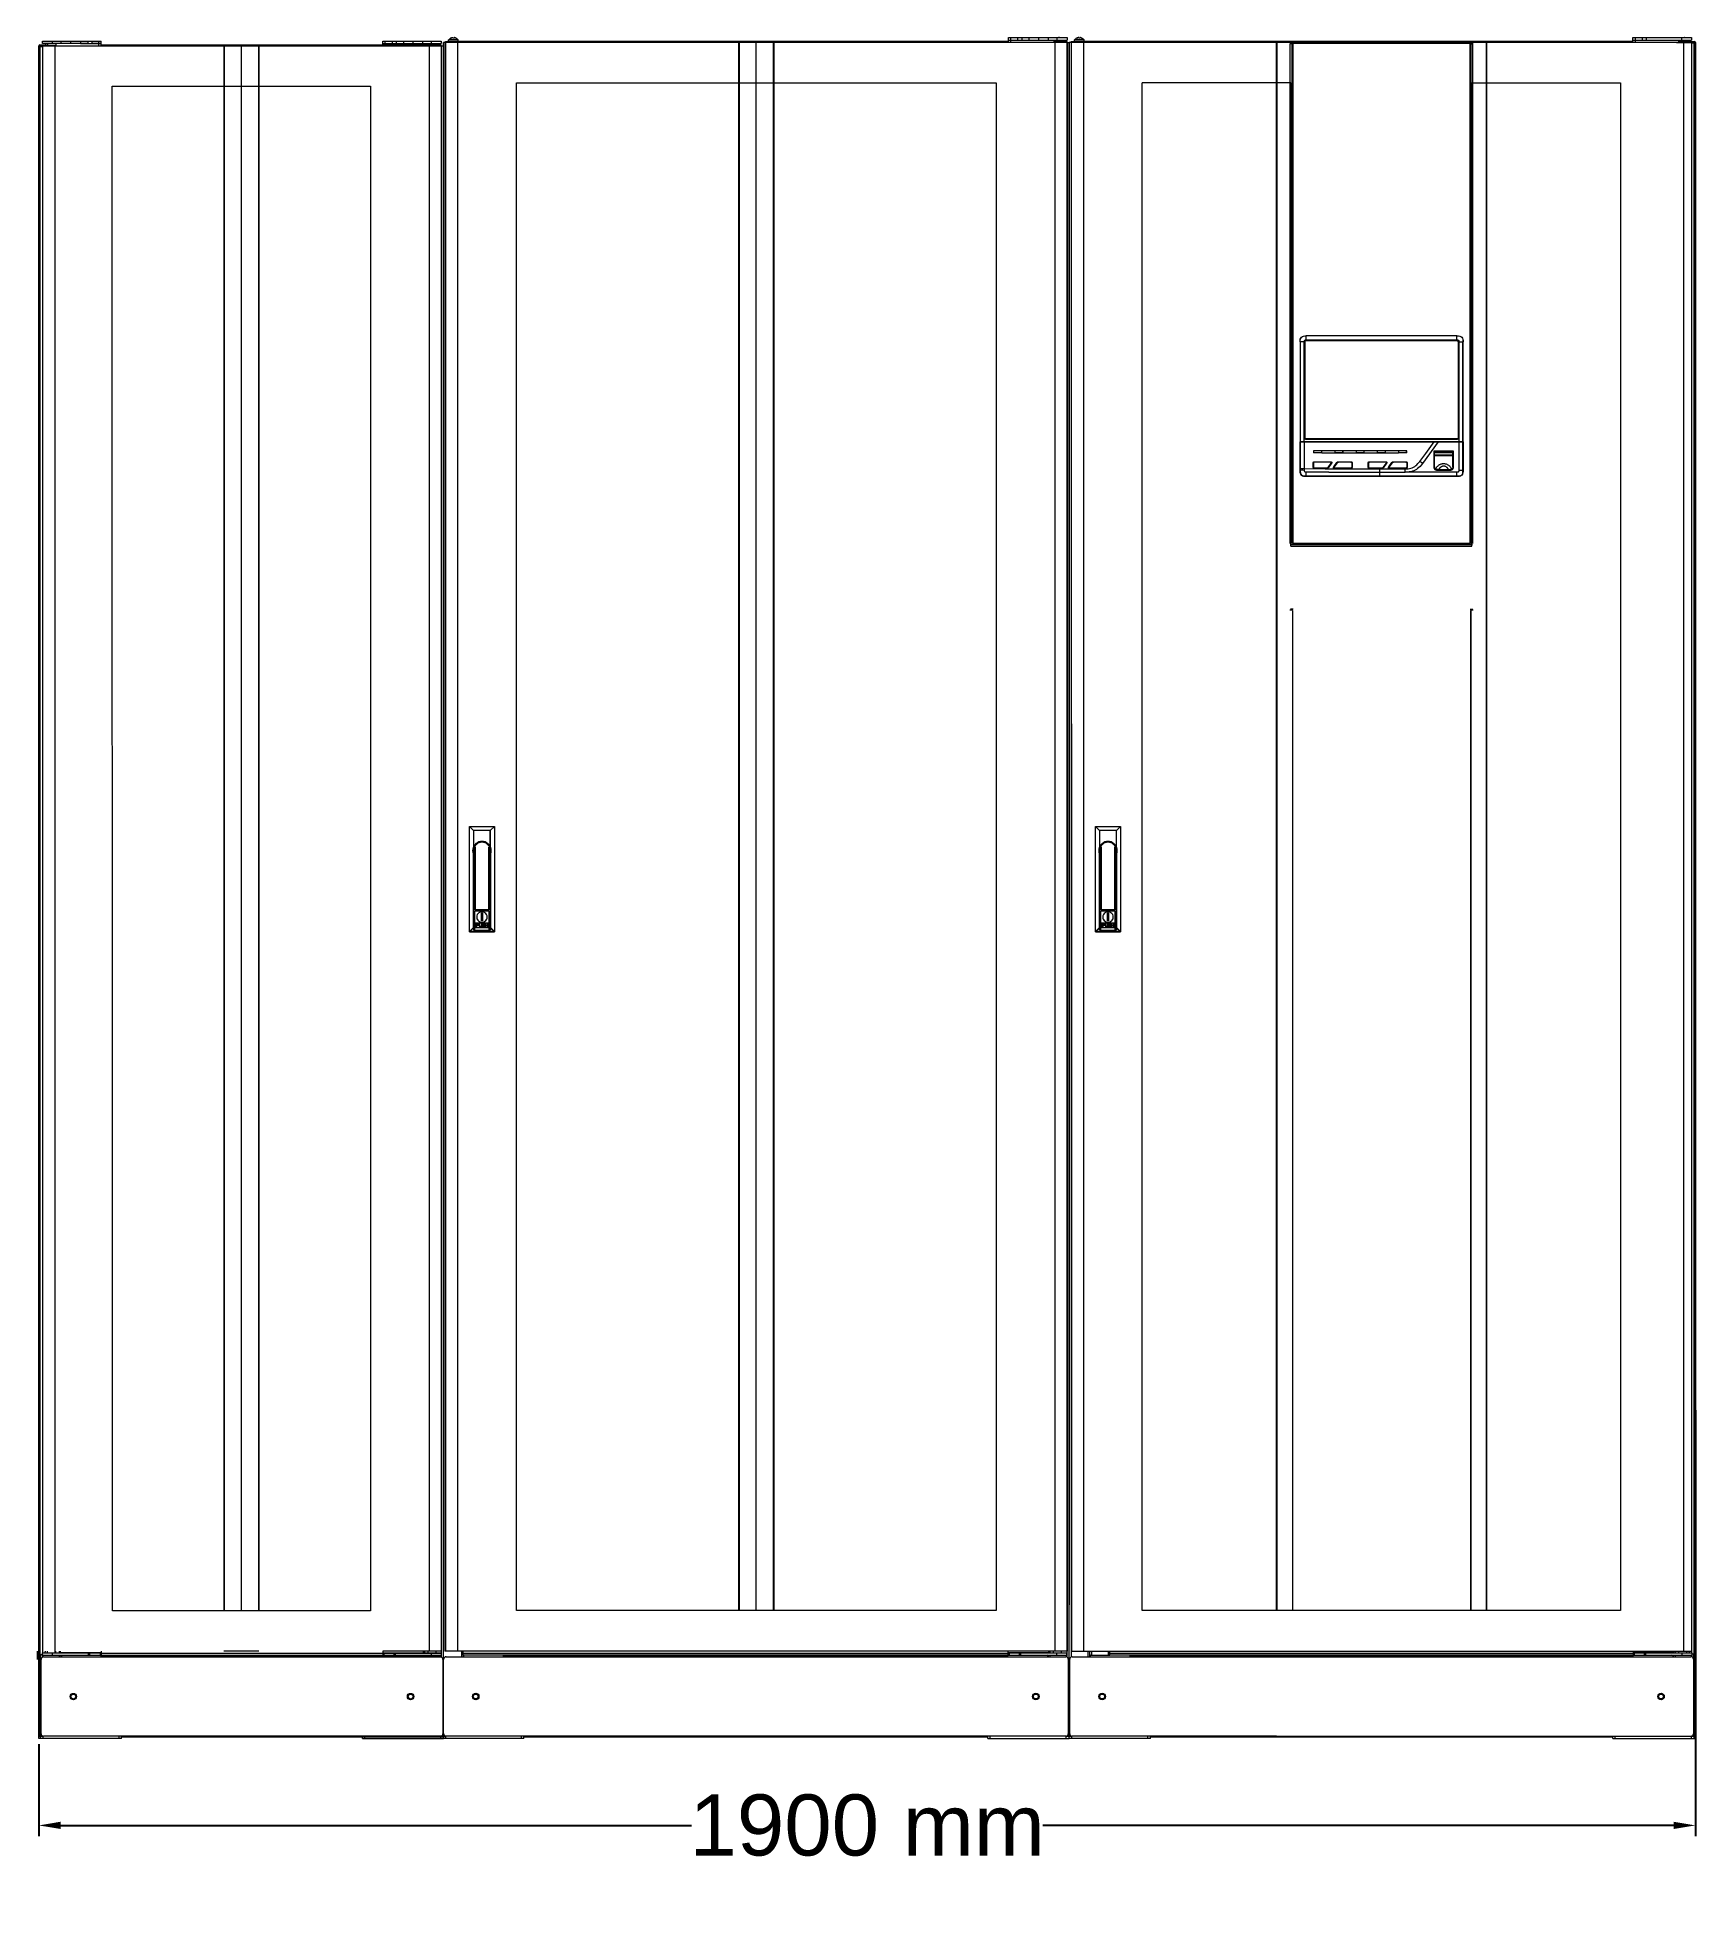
# Model space of a CAD drawing. Header units: millimetres. Extents: x 0 to 190, y -20 to 195.
import ezdxf

# ---------------------------------------------------------------- set-up
doc = ezdxf.new("R2010")
doc.units = ezdxf.units.MM
doc.styles.get("Standard").update_dxf_attribs({"font": 'arial.ttf'})
doc.dimstyles.new('ISO-25', dxfattribs={"dimtxt": 2.5, "dimasz": 2.5, "dimexe": 1.25, "dimexo": 0.625, "dimtad": 1, "dimtxsty": 'Standard', "dimcen": 2.5, "dimadec": 0, "dimazin": 0, "dimtfac": 1, "dimtmove": 0, "dimatfit": 3, "dimfxl": 1, "dimarcsym": 0})

msp = doc.modelspace()

# ---------------------------------------------------------------- blocks, each defined once
blk = doc.blocks.new('*D3')
at = {"color": 0, "lineweight": -2, "transparency": 16777216}
for p, q in [((190, 37.64), (190, -11.2)), ((0, -0.62), (0, -11.2)), ((2.5, -9.95), (74.84, -9.95)), ((187.5, -9.95), (115.16, -9.95))]:
    blk.add_line(p, q, dxfattribs=at)
at = {"color": 0, "transparency": 16777216}
for points in [[(2.5, -9.53), (2.5, -10.36), (0, -9.95)], [(187.5, -9.53), (187.5, -10.36), (190, -9.95)]]:
    blk.add_solid(points, dxfattribs=at)
at = {"layer": 'Defpoints', "color": 0, "transparency": 16777216}
for p in [(190, 38.26), (0, 0), (0, -9.95)]:
    blk.add_point(p, dxfattribs=at)
at = {"color": 0, "transparency": 16777216, "insert": (95, -9.95), "char_height": 7, "attachment_point": 5}
blk.add_mtext('1900 mm', dxfattribs=at)

# ---------------------------------------------------------------- dimensions: what is measured, and where the dimension line sits
dim = msp.add_linear_dim(base=(0, -9.945), p1=(190.002, 38.262), p2=(0, 0), text='1900 mm', dimstyle='ISO-25', override={"dimtxt": 7, "dimtad": 0})
dim.commit()
dim.dimension.update_dxf_attribs({"geometry": '*D3', "text_midpoint": (95.001, -9.945)})

# ---------------------------------------------------------------- linework, layer by layer
at = {"color": 0, "linetype": 'ByBlock', "lineweight": 13}
for p, q in [((0, 194.073), (0, 38.262)), ((0, 194.073), (0, 38.262)), ((0, 194.073), (0, 38.262)), ((0, 38.262), (0, 194.073)), ((0, 38.262), (0, 194.073)), ((0, 38.262), (0, 194.073)), ((0, 194.047), (0.111, 194.047)), ((0, 194.047), (0, 38.262)), ((0, 193.973), (0.436, 193.973)), ((0.111, 194.159), (0.111, 194.047)), ((0.111, 194.159), (0.741, 194.159)), ((0.111, 194.047), (0.111, 193.973)), ((0.111, 194.047), (0.436, 194.047)), ((0.13, 193.973), (0.13, 38.262)), ((0.204, 194.047), (0.204, 193.973)), ((0.408, 194.047), (0.408, 193.973)), ((0.436, 194.325), (0.436, 194.603)), ((0.436, 194.603), (7.154, 194.603)), ((5.625, 194.325), (0.436, 194.325)), ((0.436, 194.047), (0.436, 38.262)), ((0.436, 194.047), (46.392, 194.047)), ((0.463, 194.047), (0.463, 194.159)), ((0.741, 194.047), (0.741, 194.159)), ((0.806, 194.159), (0.741, 194.159)), ((0.806, 194.047), (0.806, 194.186)), ((0.806, 194.186), (1.01, 194.186)), ((1.01, 194.325), (1.01, 194.14)), ((1.01, 194.14), (1.937, 194.14)), ((1.084, 194.047), (1.084, 194.14)), ((1.195, 194.14), (1.195, 194.047)), ((1.548, 194.325), (1.548, 194.603)), ((1.751, 194.14), (1.751, 194.047)), ((1.826, 194.047), (1.826, 38.262)), ((1.937, 194.325), (1.937, 194.14)), ((2.567, 194.325), (2.567, 194.603)), ((3.679, 194.325), (3.679, 194.603)), ((4.791, 194.603), (4.791, 194.325)), ((4.791, 194.325), (7.154, 194.325)), ((5.625, 194.603), (5.625, 194.325)), ((6.088, 194.603), (6.088, 194.325)), ((7.154, 194.325), (6.088, 194.325)), ((6.876, 194.325), (6.876, 194.603)), ((6.876, 194.047), (6.876, 194.325)), ((7.154, 194.325), (7.154, 194.603)), ((7.154, 194.047), (7.154, 194.325)), ((7.154, 194.186), (45.789, 194.186)), ((7.386, 194.047), (7.386, 194.186)), ((7.849, 194.047), (7.849, 194.186)), ((21.209, 194.047), (21.209, 38.262)), ((25.24, 194.047), (21.209, 194.047)), ((21.264, 194.047), (21.264, 38.262)), ((23.225, 38.262), (23.225, 194.186)), ((25.185, 194.047), (25.185, 38.262)), ((25.24, 194.047), (25.24, 38.262)), ((38.746, 194.047), (38.746, 194.186)), ((38.746, 194.186), (39.441, 194.186)), ((46.16, 194.047), (38.746, 194.047)), ((39.21, 194.047), (39.21, 194.186)), ((39.441, 194.325), (39.441, 194.603)), ((39.441, 194.603), (46.16, 194.603)), ((39.441, 194.047), (39.441, 194.325)), ((39.441, 194.325), (40.507, 194.325)), ((39.441, 194.325), (41.805, 194.325)), ((39.719, 194.325), (39.719, 194.603)), ((39.719, 194.047), (39.719, 194.325)), ((40.507, 194.603), (40.507, 194.325)), ((40.97, 194.603), (40.97, 194.325)), ((40.97, 194.325), (46.16, 194.325)), ((41.805, 194.603), (41.805, 194.325)), ((42.917, 194.325), (42.917, 194.603)), ((44.029, 194.325), (44.029, 194.603)), ((44.659, 194.325), (44.659, 194.14)), ((44.659, 194.14), (45.585, 194.14)), ((44.77, 194.047), (44.77, 38.262)), ((44.844, 194.14), (44.844, 194.047)), ((45.048, 194.325), (45.048, 194.603)), ((45.4, 194.14), (45.4, 194.047)), ((45.511, 194.14), (45.511, 194.047)), ((45.585, 194.325), (45.585, 194.14)), ((45.585, 194.186), (45.789, 194.186)), ((45.789, 194.047), (45.789, 194.186)), ((45.789, 194.159), (46.16, 194.159)), ((45.882, 194.047), (45.882, 194.159)), ((46.16, 194.603), (46.16, 194.325)), ((46.16, 194.047), (46.16, 194.159)), ((46.16, 194.047), (46.16, 38.262)), ((46.16, 194.047), (46.392, 194.047)), ((46.188, 38.262), (46.188, 194.047)), ((46.624, 194.443), (46.392, 194.443)), ((46.392, 38.262), (46.392, 194.443)), ((46.392, 38.262), (46.392, 194.047)), ((46.549, 194.443), (46.549, 38.262)), ((46.624, 194.443), (46.624, 194.554)), ((46.624, 194.554), (46.995, 194.554)), ((46.624, 194.443), (46.624, 38.262)), ((70.171, 194.443), (46.624, 194.443)), ((46.902, 194.443), (46.902, 194.554)), ((46.995, 194.582), (46.995, 194.731)), ((48.11, 194.731), (46.995, 194.731)), ((46.995, 194.443), (46.995, 194.582)), ((46.995, 194.582), (70.171, 194.582)), ((47.251, 194.927), (47.251, 194.932)), ((47.274, 194.443), (47.274, 194.582)), ((47.401, 194.989), (47.383, 194.984)), ((47.415, 194.992), (47.399, 194.988)), ((47.428, 194.995), (47.414, 194.992)), ((47.442, 194.998), (47.427, 194.995)), ((47.455, 195), (47.441, 194.998)), ((47.455, 195), (47.469, 195.002)), ((47.483, 195.004), (47.469, 195.002)), ((47.483, 194.927), (47.483, 195.004)), ((47.622, 195.004), (47.622, 194.927)), ((47.636, 195.002), (47.622, 195.004)), ((47.65, 195), (47.636, 195.002)), ((47.664, 194.998), (47.65, 195)), ((47.678, 194.995), (47.663, 194.998)), ((47.691, 194.992), (47.677, 194.995)), ((47.706, 194.988), (47.69, 194.992)), ((47.852, 194.928), (47.854, 194.927)), ((47.854, 194.932), (47.854, 194.927)), ((48.017, 194.443), (48.017, 38.262)), ((48.11, 194.582), (48.11, 194.731)), ((70.171, 194.582), (111.195, 194.582)), ((117.928, 194.443), (70.171, 194.443)), ((80.256, 194.443), (80.256, 38.262)), ((84.296, 194.443), (80.256, 194.443)), ((82.276, 194.443), (80.256, 194.443)), ((80.311, 194.443), (80.311, 38.262)), ((82.276, 38.262), (82.276, 194.582)), ((84.296, 194.443), (82.276, 194.443)), ((84.241, 194.443), (84.241, 38.262)), ((84.296, 194.443), (84.296, 38.262)), ((110.684, 194.443), (110.684, 194.582)), ((110.963, 194.443), (110.963, 194.582)), ((111.195, 194.722), (111.195, 195)), ((111.195, 195), (117.928, 195)), ((111.195, 194.443), (111.195, 194.722)), ((111.195, 194.722), (112.263, 194.722)), ((111.195, 194.722), (113.563, 194.722)), ((111.473, 194.722), (111.473, 195)), ((111.473, 194.443), (111.473, 194.722)), ((112.263, 195), (112.263, 194.722)), ((112.727, 195), (112.727, 194.722)), ((112.727, 194.722), (117.928, 194.722)), ((113.563, 195), (113.563, 194.722)), ((114.677, 194.722), (114.677, 195)), ((115.792, 194.722), (115.792, 195)), ((116.423, 194.722), (116.423, 194.536)), ((116.423, 194.536), (117.352, 194.536)), ((116.535, 194.443), (116.535, 38.262)), ((116.609, 194.536), (116.609, 194.443)), ((116.813, 194.722), (116.813, 195)), ((116.916, 195.002), (116.901, 195)), ((116.93, 195.004), (116.916, 195.002)), ((116.93, 195), (116.93, 195.004)), ((117.069, 195.004), (117.069, 195)), ((117.083, 195.002), (117.069, 195.004)), ((117.097, 195), (117.083, 195.002)), ((117.166, 194.536), (117.166, 194.443)), ((117.278, 194.536), (117.278, 194.443)), ((117.352, 194.722), (117.352, 194.536)), ((117.352, 194.582), (117.556, 194.582)), ((117.556, 194.582), (117.556, 194.722)), ((117.556, 194.443), (117.556, 194.582)), ((117.556, 194.554), (117.928, 194.554)), ((117.649, 194.443), (117.649, 194.554)), ((117.928, 195), (117.928, 194.722)), ((117.928, 194.443), (117.928, 194.554)), ((117.928, 194.443), (117.928, 38.262)), ((117.928, 194.443), (118.16, 194.443)), ((117.956, 38.262), (117.956, 194.443)), ((118.16, 194.443), (118.16, 38.262)), ((118.41, 194.443), (118.177, 194.443)), ((118.177, 38.262), (118.177, 194.443)), ((118.382, 194.443), (118.382, 38.262)), ((118.41, 194.443), (118.41, 194.554)), ((118.41, 194.554), (118.781, 194.554)), ((118.41, 194.443), (118.425, 38.262)), ((141.922, 194.443), (118.41, 194.443)), ((118.688, 194.443), (118.688, 194.554)), ((118.781, 194.582), (118.781, 194.731)), ((119.896, 194.731), (118.781, 194.731)), ((118.781, 194.443), (118.781, 194.582)), ((118.781, 194.582), (166.053, 194.582)), ((119.037, 194.927), (119.037, 194.932)), ((119.06, 194.443), (119.06, 194.582)), ((119.187, 194.989), (119.169, 194.984)), ((119.201, 194.992), (119.185, 194.988)), ((119.214, 194.995), (119.2, 194.992)), ((119.228, 194.998), (119.213, 194.995)), ((119.241, 195), (119.227, 194.998)), ((119.241, 195), (119.255, 195.002)), ((119.269, 195.004), (119.255, 195.002)), ((119.269, 194.927), (119.269, 195.004)), ((119.408, 195.004), (119.408, 194.927)), ((119.422, 195.002), (119.408, 195.004)), ((119.436, 195), (119.422, 195.002)), ((119.45, 194.998), (119.435, 195)), ((119.463, 194.995), (119.449, 194.998)), ((119.477, 194.992), (119.463, 194.995)), ((119.491, 194.988), (119.476, 194.992)), ((119.638, 194.928), (119.64, 194.927)), ((119.64, 194.932), (119.64, 194.927)), ((119.803, 194.443), (119.803, 38.262)), ((119.896, 194.582), (119.896, 194.731)), ((141.922, 194.443), (141.922, 38.262)), ((143.529, 194.443), (141.922, 194.443)), ((141.98, 194.443), (141.98, 38.262)), ((143.529, 194.443), (143.529, 194.331)), ((164.446, 194.443), (143.529, 194.443)), ((143.529, 194.331), (143.692, 194.331)), ((143.529, 137.002), (143.529, 194.304)), ((143.844, 194.304), (143.529, 194.304)), ((143.692, 194.443), (143.692, 194.331)), ((143.734, 137.002), (143.734, 194.304)), ((143.76, 194.317), (143.76, 194.304)), ((143.762, 194.338), (143.772, 194.313)), ((143.772, 194.304), (143.772, 194.313)), ((164.203, 194.313), (143.772, 194.313)), ((143.844, 137.002), (143.844, 194.304)), ((164.13, 194.304), (164.446, 194.304)), ((164.13, 194.304), (164.13, 137.002)), ((164.213, 194.338), (164.203, 194.313)), ((164.203, 194.304), (164.203, 194.313)), ((164.214, 194.317), (164.214, 194.304)), ((164.241, 194.304), (164.241, 137.002)), ((164.283, 194.443), (164.283, 194.331)), ((164.283, 194.331), (164.446, 194.331)), ((164.446, 194.443), (164.446, 194.331)), ((166.053, 194.443), (164.446, 194.443)), ((164.446, 194.304), (164.446, 137.002)), ((165.995, 194.443), (165.995, 38.262)), ((166.053, 194.582), (182.832, 194.582)), ((166.053, 194.443), (166.053, 38.262)), ((189.565, 194.443), (166.053, 194.443)), ((168.896, 194.582), (169.311, 194.582)), ((182.321, 194.582), (182.321, 194.443)), ((182.6, 194.582), (182.6, 194.443)), ((182.832, 195), (189.565, 195)), ((182.832, 194.722), (182.832, 195)), ((182.832, 194.722), (183.9, 194.722)), ((182.832, 194.722), (185.2, 194.722)), ((182.832, 194.443), (182.832, 194.722)), ((183.111, 194.722), (183.111, 195)), ((183.111, 194.443), (183.111, 194.722)), ((183.9, 195), (183.9, 194.722)), ((184.364, 195), (184.364, 194.722)), ((184.364, 194.722), (189.565, 194.722)), ((187.823, 194.443), (189.842, 194.443)), ((188.061, 194.722), (188.061, 194.536)), ((188.061, 194.536), (188.989, 194.536)), ((188.246, 194.536), (188.246, 194.443)), ((188.451, 194.722), (188.451, 195)), ((188.553, 195.002), (188.539, 195)), ((188.567, 195.004), (188.553, 195.002)), ((188.567, 195), (188.567, 195.004)), ((188.637, 194.443), (188.637, 38.262)), ((188.72, 195.002), (188.706, 195.004)), ((188.706, 195.004), (188.706, 195)), ((188.734, 195), (188.72, 195.002)), ((188.804, 194.536), (188.804, 194.443)), ((188.915, 194.536), (188.915, 194.443)), ((188.989, 194.722), (188.989, 194.536)), ((188.989, 194.582), (189.194, 194.582)), ((189.194, 194.582), (189.194, 194.722)), ((189.194, 194.582), (189.194, 194.443)), ((189.259, 194.554), (189.194, 194.554)), ((189.259, 194.554), (189.89, 194.554)), ((189.259, 194.443), (189.259, 194.554)), ((189.537, 194.443), (189.537, 194.554)), ((189.565, 195), (189.565, 194.722)), ((189.89, 194.443), (189.565, 194.443)), ((189.565, 194.443), (189.565, 38.262)), ((190.002, 194.369), (189.565, 194.369)), ((189.593, 194.369), (189.593, 194.443)), ((189.797, 194.369), (189.797, 194.443)), ((189.872, 38.262), (189.872, 194.369)), ((189.89, 194.554), (189.89, 194.443)), ((190.002, 194.443), (189.89, 194.443)), ((189.89, 194.443), (189.89, 194.369)), ((190.002, 194.443), (190.002, 38.262)), ((190.002, 38.262), (190.002, 194.443)), ((190.002, 193.883), (190.002, 38.262)), ((190.002, 38.262), (190.002, 193.883)), ((54.769, 189.818), (94.381, 189.818)), ((54.769, 38.262), (54.769, 189.818)), ((80.256, 189.818), (84.296, 189.818)), ((80.256, 189.818), (82.276, 189.818)), ((82.276, 189.818), (84.296, 189.818)), ((94.381, 189.818), (109.783, 189.818)), ((109.783, 189.818), (109.799, 38.262)), ((141.922, 189.818), (126.554, 189.818)), ((126.554, 38.262), (126.554, 189.818)), ((143.614, 189.818), (141.922, 189.818)), ((143.614, 136.696), (143.614, 189.818)), ((164.361, 136.696), (164.361, 189.818)), ((164.361, 189.818), (166.053, 189.818)), ((166.053, 189.818), (181.42, 189.818)), ((181.42, 189.818), (181.42, 38.262)), ((8.416, 189.432), (38.033, 189.432)), ((8.432, 38.262), (8.416, 189.432)), ((38.033, 189.432), (38.033, 38.262)), ((145.137, 160.115), (144.663, 160.116)), ((144.663, 160.116), (144.663, 148.643)), ((144.672, 160.116), (144.672, 148.643)), ((145.137, 148.643), (145.137, 160.126)), ((145.183, 160.113), (145.183, 149.08)), ((145.202, 149.08), (145.202, 160.113)), ((162.646, 160.819), (145.366, 160.819)), ((145.367, 160.345), (145.366, 160.819)), ((162.646, 160.809), (145.366, 160.809)), ((145.367, 160.345), (162.645, 160.345)), ((162.643, 160.298), (145.369, 160.298)), ((145.369, 160.28), (162.643, 160.28)), ((162.645, 160.345), (162.646, 160.809)), ((162.646, 160.819), (162.646, 160.809)), ((162.81, 160.113), (162.81, 149.08)), ((162.829, 149.08), (162.829, 160.113)), ((162.875, 160.154), (162.875, 148.643)), ((162.875, 160.115), (163.349, 160.116)), ((163.34, 148.643), (163.34, 160.116)), ((163.349, 148.643), (163.349, 160.116)), ((144.663, 148.645), (163.339, 148.643)), ((144.663, 145.411), (144.663, 148.645)), ((163.349, 148.643), (144.663, 148.643)), ((144.673, 148.645), (144.672, 145.411)), ((145.137, 148.645), (145.137, 145.585)), ((162.717, 148.987), (145.295, 148.987)), ((145.295, 148.968), (162.717, 148.968)), ((160.512, 148.643), (158.696, 146.185)), ((159.066, 147.342), (160.027, 148.644)), ((162.875, 148.643), (162.874, 145.373)), ((163.339, 145.409), (163.339, 148.643)), ((163.349, 148.643), (163.348, 145.409)), ((156.887, 147.629), (146.207, 147.63)), ((146.207, 147.63), (146.207, 147.411)), ((147.154, 147.41), (146.207, 147.411)), ((146.216, 147.428), (146.216, 147.63)), ((147.145, 147.613), (146.216, 147.613)), ((146.216, 147.428), (147.154, 147.427)), ((147.145, 147.427), (147.145, 147.613)), ((147.154, 147.41), (147.154, 147.63)), ((147.154, 147.41), (148.64, 147.41)), ((148.64, 147.63), (148.64, 147.41)), ((148.64, 147.427), (149.588, 147.427)), ((148.64, 147.41), (154.454, 147.41)), ((149.578, 147.613), (148.65, 147.613)), ((148.65, 147.613), (148.65, 147.427)), ((149.578, 147.427), (149.578, 147.613)), ((149.588, 147.41), (149.588, 147.63)), ((151.073, 147.63), (151.073, 147.41)), ((151.073, 147.427), (152.021, 147.427)), ((152.011, 147.613), (151.083, 147.613)), ((151.083, 147.613), (151.083, 147.427)), ((152.011, 147.427), (152.011, 147.613)), ((152.021, 147.41), (152.021, 147.63)), ((153.507, 147.629), (153.507, 147.41)), ((153.507, 147.427), (154.454, 147.427)), ((154.445, 147.612), (153.516, 147.612)), ((153.516, 147.612), (153.516, 147.427)), ((154.445, 147.427), (154.445, 147.612)), ((154.454, 147.41), (154.454, 147.629)), ((154.454, 147.41), (155.94, 147.409)), ((155.94, 147.629), (155.94, 147.409)), ((155.94, 147.426), (156.878, 147.426)), ((156.887, 147.409), (155.94, 147.409)), ((156.878, 147.612), (155.949, 147.612)), ((155.949, 147.612), (155.949, 147.426)), ((156.878, 147.426), (156.878, 147.629)), ((156.887, 147.409), (156.887, 147.629)), ((158.383, 146.416), (159.066, 147.342)), ((162.238, 147.605), (160.009, 147.605)), ((160.009, 147.605), (160.009, 145.71)), ((160.027, 147.586), (160.009, 147.605)), ((160.027, 147.586), (162.219, 147.586)), ((160.027, 145.71), (160.027, 147.586)), ((160.027, 147.414), (160.055, 147.414)), ((160.027, 147.21), (160.055, 147.21)), ((160.055, 147.001), (160.027, 147.001)), ((160.027, 146.983), (160.055, 146.983)), ((160.055, 146.955), (160.027, 146.955)), ((160.027, 146.936), (160.055, 146.936)), ((160.055, 145.788), (160.055, 147.539)), ((160.055, 147.528), (160.056, 147.533)), ((160.055, 147.099), (162.191, 147.099)), ((160.747, 147.558), (160.074, 147.558)), ((160.074, 145.788), (160.074, 147.558)), ((160.074, 147.543), (162.173, 147.543)), ((162.173, 147.466), (160.074, 147.466)), ((160.074, 147.437), (162.173, 147.436)), ((162.173, 147.124), (160.074, 147.124)), ((161.495, 147.554), (160.752, 147.554)), ((162.173, 147.558), (161.5, 147.558)), ((161.734, 147.558), (161.741, 147.586)), ((162.173, 147.558), (162.172, 145.788)), ((162.181, 147.586), (162.2, 147.574)), ((162.191, 145.788), (162.191, 147.539)), ((162.191, 147.414), (162.219, 147.414)), ((162.191, 147.209), (162.219, 147.209)), ((162.219, 147.001), (162.191, 147.001)), ((162.191, 146.982), (162.219, 146.982)), ((162.219, 146.955), (162.191, 146.955)), ((162.191, 146.936), (162.219, 146.936)), ((162.2, 147.574), (162.219, 147.558)), ((162.219, 147.586), (162.238, 147.605)), ((162.219, 147.586), (162.219, 145.71)), ((162.238, 145.71), (162.238, 147.605)), ((144.672, 145.411), (144.663, 145.411)), ((144.665, 145.251), (144.663, 145.411)), ((145.137, 145.585), (145.137, 145.368)), ((145.365, 144.708), (145.203, 144.711)), ((147.94, 145.186), (145.361, 145.194)), ((145.365, 144.718), (145.365, 145.194)), ((145.365, 144.718), (162.646, 144.716)), ((145.365, 144.708), (145.365, 144.718)), ((162.646, 144.706), (145.365, 144.708)), ((146.158, 145.758), (146.158, 146.238)), ((146.181, 146.238), (146.174, 146.238)), ((146.174, 146.238), (146.175, 145.758)), ((146.175, 145.758), (146.181, 145.758)), ((146.181, 146.238), (146.181, 145.758)), ((146.191, 145.758), (146.191, 146.238)), ((146.289, 145.659), (147.742, 145.655)), ((146.289, 145.659), (146.289, 145.643)), ((146.289, 145.65), (147.742, 145.646)), ((147.742, 145.64), (146.289, 145.644)), ((147.732, 145.623), (146.289, 145.627)), ((146.29, 146.37), (148.181, 146.37)), ((146.29, 146.354), (148.181, 146.354)), ((146.29, 146.337), (146.29, 146.354)), ((148.181, 146.346), (146.29, 146.347)), ((148.181, 146.337), (146.29, 146.337)), ((147.742, 145.655), (147.742, 145.639)), ((147.866, 145.717), (147.872, 145.725)), ((147.872, 145.725), (148.239, 146.222)), ((147.873, 145.712), (147.879, 145.72)), ((147.878, 145.708), (147.873, 145.712)), ((148.252, 146.213), (147.878, 145.708)), ((148.246, 146.217), (147.879, 145.72)), ((148.265, 146.204), (147.898, 145.706)), ((148.181, 146.354), (148.181, 146.337)), ((148.246, 146.217), (148.239, 146.222)), ((148.246, 146.217), (148.252, 146.213)), ((148.5, 145.732), (148.506, 145.729)), ((148.514, 145.787), (148.883, 146.286)), ((148.895, 146.276), (148.528, 145.777)), ((148.533, 145.773), (148.528, 145.777)), ((148.901, 146.272), (148.533, 145.773)), ((148.909, 146.266), (148.54, 145.767)), ((148.598, 145.653), (150.494, 145.651)), ((148.598, 145.653), (148.598, 145.638)), ((148.598, 145.644), (150.493, 145.642)), ((150.494, 145.636), (148.598, 145.638)), ((150.493, 145.619), (148.598, 145.621)), ((148.895, 146.276), (148.901, 146.272)), ((148.901, 146.272), (148.909, 146.266)), ((149.048, 146.369), (150.493, 146.369)), ((149.048, 146.354), (150.493, 146.353)), ((149.048, 146.337), (149.048, 146.354)), ((150.493, 146.346), (149.048, 146.346)), ((150.493, 146.336), (149.048, 146.337)), ((150.493, 146.353), (150.493, 146.336)), ((150.493, 145.636), (150.493, 145.651)), ((150.592, 146.237), (150.592, 145.749)), ((150.602, 146.238), (150.609, 146.238)), ((150.602, 146.238), (150.602, 145.75)), ((150.608, 145.75), (150.602, 145.75)), ((150.609, 146.238), (150.608, 145.75)), ((150.625, 146.238), (150.625, 145.75)), ((152.345, 145.571), (153.786, 145.572)), ((152.469, 145.758), (152.469, 146.238)), ((152.492, 146.238), (152.485, 146.238)), ((152.485, 146.238), (152.486, 145.758)), ((152.486, 145.758), (152.492, 145.758)), ((152.492, 146.238), (152.492, 145.758)), ((152.501, 145.757), (152.501, 146.237)), ((152.6, 146.369), (154.492, 146.369)), ((152.6, 146.353), (154.492, 146.353)), ((152.6, 146.336), (152.6, 146.353)), ((154.492, 146.346), (152.6, 146.346)), ((154.492, 146.336), (152.6, 146.336)), ((152.6, 145.658), (154.053, 145.654)), ((152.6, 145.658), (152.6, 145.643)), ((152.6, 145.649), (154.053, 145.645)), ((154.053, 145.639), (152.6, 145.643)), ((154.042, 145.622), (152.6, 145.626)), ((153.786, 145.572), (156.707, 145.571)), ((153.786, 144.717), (153.786, 145.571)), ((153.786, 145.182), (156.706, 145.181)), ((154.053, 145.654), (154.053, 145.639)), ((154.176, 145.716), (154.182, 145.724)), ((154.182, 145.724), (154.55, 146.222)), ((154.184, 145.711), (154.19, 145.719)), ((154.189, 145.707), (154.184, 145.711)), ((154.563, 146.212), (154.189, 145.707)), ((154.557, 146.217), (154.19, 145.719)), ((154.576, 146.203), (154.208, 145.706)), ((154.492, 146.353), (154.492, 146.336)), ((154.557, 146.217), (154.55, 146.222)), ((154.557, 146.217), (154.563, 146.212)), ((154.811, 145.731), (154.817, 145.729)), ((154.825, 145.786), (155.193, 146.285)), ((155.206, 146.276), (154.838, 145.777)), ((154.844, 145.773), (154.838, 145.777)), ((155.212, 146.271), (154.844, 145.773)), ((155.219, 146.265), (154.851, 145.767)), ((154.909, 145.652), (156.805, 145.65)), ((154.909, 145.652), (154.909, 145.637)), ((154.909, 145.643), (156.804, 145.641)), ((156.805, 145.635), (154.909, 145.637)), ((156.804, 145.618), (154.909, 145.62)), ((155.206, 146.276), (155.212, 146.271)), ((155.212, 146.271), (155.219, 146.265)), ((155.359, 146.369), (156.804, 146.369)), ((155.359, 146.353), (156.804, 146.353)), ((155.359, 146.336), (155.359, 146.353)), ((156.804, 146.345), (155.359, 146.346)), ((156.804, 146.336), (155.359, 146.336)), ((156.706, 145.181), (156.707, 145.571)), ((162.649, 145.181), (156.706, 145.181)), ((156.804, 146.353), (156.804, 146.336)), ((156.804, 145.635), (156.804, 145.65)), ((156.903, 146.237), (156.903, 145.749)), ((156.913, 146.237), (156.912, 145.749)), ((156.919, 145.749), (156.912, 145.749)), ((156.913, 146.237), (156.92, 146.237)), ((156.92, 146.237), (156.919, 145.749)), ((156.936, 146.237), (156.936, 145.749)), ((160.027, 145.71), (160.009, 145.71)), ((160.074, 145.788), (160.055, 145.788)), ((160.07, 145.647), (160.079, 145.622)), ((160.188, 145.498), (160.197, 145.514)), ((160.188, 145.498), (160.223, 145.482)), ((160.209, 145.487), (160.188, 145.498)), ((160.232, 145.479), (160.209, 145.487)), ((160.228, 145.48), (160.276, 145.467)), ((160.232, 145.479), (160.247, 145.474)), ((160.256, 145.471), (160.247, 145.474)), ((160.256, 145.471), (160.275, 145.468)), ((160.275, 145.468), (160.283, 145.466)), ((160.276, 145.467), (160.331, 145.461)), ((160.283, 145.466), (160.307, 145.463)), ((161.94, 145.431), (160.306, 145.432)), ((160.306, 145.413), (160.306, 145.432)), ((160.306, 145.413), (161.941, 145.413)), ((160.307, 145.463), (160.312, 145.462)), ((160.312, 145.462), (160.346, 145.46)), ((160.331, 145.461), (160.382, 145.459)), ((160.346, 145.46), (160.382, 145.459)), ((160.382, 145.459), (161.863, 145.459)), ((160.539, 145.484), (160.679, 145.485)), ((160.679, 145.485), (160.927, 145.485)), ((160.927, 145.485), (161.319, 145.485)), ((161.682, 145.484), (161.71, 145.484)), ((161.71, 145.484), (161.868, 145.48)), ((161.863, 145.459), (161.921, 145.461)), ((161.863, 145.459), (161.899, 145.46)), ((161.868, 145.478), (161.868, 145.48)), ((161.921, 145.461), (161.974, 145.467)), ((161.94, 145.431), (161.94, 145.413)), ((161.974, 145.467), (162.02, 145.48)), ((162.02, 145.48), (162.059, 145.498)), ((162.059, 145.498), (162.05, 145.514)), ((162.176, 145.647), (162.167, 145.622)), ((162.191, 145.788), (162.172, 145.788)), ((162.238, 145.71), (162.219, 145.71)), ((162.646, 144.706), (162.646, 145.181)), ((162.805, 144.709), (162.646, 144.706)), ((162.874, 145.409), (163.348, 145.409)), ((164.446, 136.863), (143.529, 136.863)), ((143.614, 136.696), (164.361, 136.696)), ((164.203, 136.993), (143.772, 136.993)), ((143.863, 129.479), (143.548, 129.479)), ((143.711, 129.451), (143.548, 129.451)), ((143.548, 129.34), (143.548, 129.451)), ((143.711, 129.34), (143.711, 129.451)), ((143.779, 129.479), (143.779, 129.466)), ((143.779, 129.34), (143.779, 38.262)), ((143.78, 129.445), (143.79, 129.47)), ((143.79, 129.47), (143.79, 129.479)), ((143.803, 129.34), (143.803, 38.262)), ((164.149, 129.479), (164.464, 129.479)), ((164.209, 129.34), (164.209, 38.262)), ((164.222, 129.47), (164.222, 129.479)), ((164.232, 129.445), (164.222, 129.47)), ((164.233, 129.479), (164.233, 129.466)), ((164.233, 129.34), (164.233, 38.262)), ((164.464, 129.451), (164.301, 129.451)), ((164.301, 129.34), (164.301, 129.451)), ((164.464, 129.34), (164.464, 129.451)), ((49.382, 92.493), (49.382, 104.567)), ((49.863, 104.086), (49.382, 104.567)), ((49.382, 104.567), (52.261, 104.567)), ((49.399, 92.54), (49.399, 104.549)), ((49.399, 104.549), (52.244, 104.549)), ((49.834, 104.115), (49.834, 102.186)), ((51.809, 104.115), (49.834, 104.115)), ((49.863, 104.086), (49.863, 102.251)), ((51.78, 104.086), (49.863, 104.086)), ((51.78, 104.086), (52.261, 104.567)), ((51.78, 102.251), (51.78, 104.086)), ((51.809, 102.186), (51.809, 104.115)), ((52.244, 104.549), (52.244, 92.54)), ((52.261, 104.567), (52.261, 92.493)), ((121.187, 104.567), (124.066, 104.567)), ((121.667, 104.086), (121.187, 104.567)), ((121.187, 92.493), (121.187, 104.567)), ((121.204, 104.549), (124.048, 104.549)), ((121.204, 92.54), (121.204, 104.549)), ((123.614, 104.115), (121.638, 104.115)), ((121.638, 104.115), (121.638, 102.186)), ((123.585, 104.086), (121.667, 104.086)), ((121.667, 104.086), (121.667, 102.251)), ((123.585, 104.086), (124.066, 104.567)), ((123.585, 102.251), (123.585, 104.086)), ((123.614, 102.186), (123.614, 104.115)), ((124.048, 104.549), (124.048, 92.54)), ((124.066, 104.567), (124.066, 92.493)), ((49.846, 92.987), (49.846, 101.345)), ((49.893, 92.679), (49.893, 101.253)), ((49.939, 101.266), (49.939, 102.059)), ((49.986, 102.163), (49.986, 95.094)), ((50.032, 102.19), (50.032, 95.094)), ((51.611, 95.094), (51.611, 102.19)), ((51.657, 95.094), (51.657, 102.163)), ((51.704, 101.266), (51.704, 102.059)), ((51.75, 101.253), (51.75, 92.679)), ((51.797, 101.345), (51.797, 92.987)), ((121.651, 92.987), (121.651, 101.345)), ((121.697, 92.679), (121.697, 101.253)), ((121.744, 101.266), (121.744, 102.059)), ((121.79, 102.163), (121.79, 95.094)), ((121.837, 102.19), (121.837, 95.094)), ((123.415, 95.094), (123.415, 102.19)), ((123.462, 95.094), (123.462, 102.163)), ((123.508, 101.266), (123.508, 102.059)), ((123.555, 101.253), (123.555, 92.679)), ((123.601, 101.345), (123.601, 92.987)), ((50.032, 95.094), (49.986, 95.094)), ((49.986, 92.679), (49.986, 94.862)), ((51.657, 94.862), (49.986, 94.862)), ((50.079, 95.047), (50.079, 95.001)), ((50.079, 95.047), (51.564, 95.047)), ((50.079, 95.001), (51.564, 95.001)), ((51.564, 95.047), (51.564, 95.001)), ((51.611, 95.094), (51.657, 95.094)), ((51.657, 92.679), (51.657, 94.862)), ((121.837, 95.094), (121.79, 95.094)), ((123.462, 94.862), (121.79, 94.862)), ((121.79, 92.679), (121.79, 94.862)), ((121.883, 95.047), (123.369, 95.047)), ((121.883, 95.047), (121.883, 95.001)), ((121.883, 95.001), (123.369, 95.001)), ((123.369, 95.047), (123.369, 95.001)), ((123.415, 95.094), (123.462, 95.094)), ((123.462, 92.679), (123.462, 94.862)), ((49.399, 92.54), (49.846, 92.987)), ((49.428, 92.511), (49.868, 92.951)), ((49.893, 92.679), (51.75, 92.679)), ((51.657, 93.469), (49.986, 93.469)), ((49.986, 92.967), (51.657, 92.967)), ((50.167, 93.049), (50.167, 93.414)), ((50.167, 93.414), (50.35, 93.414)), ((50.213, 93.049), (50.167, 93.049)), ((50.213, 93.375), (50.213, 93.259)), ((50.357, 93.375), (50.213, 93.375)), ((50.213, 93.259), (50.357, 93.259)), ((50.213, 93.212), (50.213, 93.049)), ((50.35, 93.212), (50.213, 93.212)), ((50.35, 93.414), (50.388, 93.406)), ((50.388, 93.22), (50.35, 93.212)), ((50.38, 93.368), (50.357, 93.375)), ((50.357, 93.259), (50.38, 93.267)), ((50.395, 93.352), (50.38, 93.368)), ((50.38, 93.267), (50.395, 93.282)), ((50.388, 93.406), (50.418, 93.383)), ((50.418, 93.243), (50.388, 93.22)), ((50.403, 93.329), (50.395, 93.352)), ((50.395, 93.282), (50.403, 93.305)), ((50.403, 93.305), (50.403, 93.329)), ((50.418, 93.383), (50.441, 93.352)), ((50.441, 93.274), (50.418, 93.243)), ((50.441, 93.352), (50.449, 93.329)), ((50.449, 93.298), (50.441, 93.274)), ((50.449, 93.329), (50.449, 93.298)), ((50.509, 93.414), (50.509, 93.173)), ((50.555, 93.414), (50.509, 93.414)), ((50.509, 93.173), (50.517, 93.135)), ((50.517, 93.135), (50.532, 93.103)), ((50.532, 93.103), (50.563, 93.072)), ((50.555, 93.173), (50.555, 93.414)), ((50.563, 93.142), (50.555, 93.173)), ((50.578, 93.119), (50.563, 93.142)), ((50.563, 93.072), (50.593, 93.057)), ((50.601, 93.103), (50.578, 93.119)), ((50.593, 93.057), (50.631, 93.049)), ((50.631, 93.096), (50.601, 93.103)), ((50.662, 93.096), (50.631, 93.096)), ((50.631, 93.049), (50.662, 93.049)), ((50.692, 93.103), (50.662, 93.096)), ((50.662, 93.049), (50.7, 93.057)), ((50.715, 93.119), (50.692, 93.103)), ((50.7, 93.057), (50.73, 93.072)), ((50.73, 93.142), (50.715, 93.119)), ((50.738, 93.173), (50.73, 93.142)), ((50.73, 93.072), (50.76, 93.103)), ((50.738, 93.414), (50.738, 93.173)), ((50.783, 93.414), (50.738, 93.414)), ((50.752, 93.738), (50.752, 94.648)), ((50.752, 94.648), (50.891, 94.648)), ((50.752, 94.639), (50.891, 94.639)), ((50.891, 93.738), (50.752, 93.738)), ((50.76, 93.103), (50.776, 93.135)), ((50.776, 93.135), (50.783, 93.173)), ((50.783, 93.173), (50.783, 93.414)), ((50.844, 93.15), (50.852, 93.119)), ((50.89, 93.15), (50.844, 93.15)), ((50.852, 93.119), (50.874, 93.08)), ((50.874, 93.36), (50.867, 93.329)), ((50.867, 93.329), (50.867, 93.298)), ((50.867, 93.298), (50.874, 93.267)), ((50.905, 93.391), (50.874, 93.36)), ((50.874, 93.267), (50.905, 93.236)), ((50.874, 93.08), (50.912, 93.057)), ((50.897, 93.127), (50.89, 93.15)), ((50.891, 94.648), (50.891, 93.738)), ((50.92, 93.103), (50.897, 93.127)), ((50.935, 93.406), (50.905, 93.391)), ((50.905, 93.236), (50.935, 93.22)), ((50.912, 93.321), (50.92, 93.344)), ((50.912, 93.305), (50.912, 93.321)), ((50.92, 93.282), (50.912, 93.305)), ((50.912, 93.057), (50.95, 93.049)), ((50.92, 93.344), (50.943, 93.36)), ((50.943, 93.267), (50.92, 93.282)), ((50.95, 93.096), (50.92, 93.103)), ((50.966, 93.414), (50.935, 93.406)), ((50.935, 93.22), (50.966, 93.212)), ((50.943, 93.36), (50.966, 93.368)), ((50.966, 93.259), (50.943, 93.267)), ((51.011, 93.096), (50.95, 93.096)), ((50.95, 93.049), (51.011, 93.049)), ((51.004, 93.414), (50.966, 93.414)), ((50.966, 93.368), (51.011, 93.368)), ((51.011, 93.259), (50.966, 93.259)), ((50.966, 93.212), (51.011, 93.212)), ((51.042, 93.406), (51.004, 93.414)), ((51.011, 93.368), (51.034, 93.36)), ((51.049, 93.251), (51.011, 93.259)), ((51.011, 93.212), (51.042, 93.204)), ((51.042, 93.103), (51.011, 93.096)), ((51.011, 93.049), (51.049, 93.057)), ((51.034, 93.36), (51.049, 93.344)), ((51.072, 93.383), (51.042, 93.406)), ((51.042, 93.204), (51.065, 93.189)), ((51.065, 93.119), (51.042, 93.103)), ((51.049, 93.344), (51.057, 93.329)), ((51.08, 93.236), (51.049, 93.251)), ((51.049, 93.057), (51.08, 93.072)), ((51.057, 93.329), (51.103, 93.329)), ((51.065, 93.189), (51.08, 93.166)), ((51.08, 93.142), (51.065, 93.119)), ((51.095, 93.352), (51.072, 93.383)), ((51.11, 93.204), (51.08, 93.236)), ((51.08, 93.166), (51.08, 93.142)), ((51.08, 93.072), (51.11, 93.103)), ((51.103, 93.329), (51.095, 93.352)), ((51.125, 93.173), (51.11, 93.204)), ((51.11, 93.103), (51.125, 93.135)), ((51.125, 93.135), (51.125, 93.173)), ((51.186, 93.049), (51.186, 93.414)), ((51.186, 93.414), (51.232, 93.414)), ((51.232, 93.049), (51.186, 93.049)), ((51.232, 93.414), (51.232, 93.267)), ((51.232, 93.267), (51.445, 93.267)), ((51.232, 93.22), (51.232, 93.049)), ((51.445, 93.22), (51.232, 93.22)), ((51.408, 94.051), (51.425, 94.193)), ((51.445, 93.267), (51.445, 93.414)), ((51.445, 93.414), (51.49, 93.414)), ((51.445, 93.049), (51.445, 93.22)), ((51.49, 93.049), (51.445, 93.049)), ((51.49, 93.414), (51.49, 93.049)), ((52.215, 92.511), (51.775, 92.951)), ((52.244, 92.54), (51.797, 92.987)), ((121.204, 92.54), (121.651, 92.987)), ((121.233, 92.511), (121.673, 92.951)), ((121.697, 92.679), (123.555, 92.679)), ((123.462, 93.469), (121.79, 93.469)), ((121.79, 92.967), (123.462, 92.967)), ((121.972, 93.414), (122.154, 93.414)), ((121.972, 93.049), (121.972, 93.414)), ((122.017, 93.049), (121.972, 93.049)), ((122.162, 93.375), (122.017, 93.375)), ((122.017, 93.375), (122.017, 93.259)), ((122.017, 93.259), (122.162, 93.259)), ((122.154, 93.212), (122.017, 93.212)), ((122.017, 93.212), (122.017, 93.049)), ((122.154, 93.414), (122.192, 93.406)), ((122.192, 93.22), (122.154, 93.212)), ((122.185, 93.368), (122.162, 93.375)), ((122.162, 93.259), (122.185, 93.267)), ((122.2, 93.352), (122.185, 93.368)), ((122.185, 93.267), (122.2, 93.282)), ((122.192, 93.406), (122.223, 93.383)), ((122.223, 93.243), (122.192, 93.22)), ((122.207, 93.329), (122.2, 93.352)), ((122.2, 93.282), (122.207, 93.305)), ((122.207, 93.305), (122.207, 93.329)), ((122.223, 93.383), (122.245, 93.352)), ((122.245, 93.274), (122.223, 93.243)), ((122.245, 93.352), (122.253, 93.329)), ((122.253, 93.298), (122.245, 93.274)), ((122.253, 93.329), (122.253, 93.298)), ((122.36, 93.414), (122.314, 93.414)), ((122.314, 93.414), (122.314, 93.173)), ((122.314, 93.173), (122.322, 93.135)), ((122.322, 93.135), (122.337, 93.103)), ((122.337, 93.103), (122.367, 93.072)), ((122.36, 93.173), (122.36, 93.414)), ((122.367, 93.142), (122.36, 93.173)), ((122.382, 93.119), (122.367, 93.142)), ((122.367, 93.072), (122.398, 93.057)), ((122.405, 93.103), (122.382, 93.119)), ((122.398, 93.057), (122.436, 93.049)), ((122.436, 93.096), (122.405, 93.103)), ((122.466, 93.096), (122.436, 93.096)), ((122.436, 93.049), (122.466, 93.049)), ((122.496, 93.103), (122.466, 93.096)), ((122.466, 93.049), (122.504, 93.057)), ((122.519, 93.119), (122.496, 93.103)), ((122.504, 93.057), (122.534, 93.072)), ((122.534, 93.142), (122.519, 93.119)), ((122.542, 93.173), (122.534, 93.142)), ((122.534, 93.072), (122.565, 93.103)), ((122.588, 93.414), (122.542, 93.414)), ((122.542, 93.414), (122.542, 93.173)), ((122.556, 94.648), (122.696, 94.648)), ((122.556, 93.738), (122.556, 94.648)), ((122.556, 94.639), (122.696, 94.639)), ((122.696, 93.738), (122.556, 93.738)), ((122.565, 93.103), (122.58, 93.135)), ((122.58, 93.135), (122.588, 93.173)), ((122.588, 93.173), (122.588, 93.414)), ((122.694, 93.15), (122.648, 93.15)), ((122.648, 93.15), (122.656, 93.119)), ((122.656, 93.119), (122.679, 93.08)), ((122.679, 93.36), (122.671, 93.329)), ((122.671, 93.329), (122.671, 93.298)), ((122.671, 93.298), (122.679, 93.267)), ((122.709, 93.391), (122.679, 93.36)), ((122.679, 93.267), (122.709, 93.236)), ((122.679, 93.08), (122.717, 93.057)), ((122.702, 93.127), (122.694, 93.15)), ((122.696, 94.648), (122.696, 93.738)), ((122.725, 93.103), (122.702, 93.127)), ((122.74, 93.406), (122.709, 93.391)), ((122.709, 93.236), (122.74, 93.22)), ((122.717, 93.321), (122.725, 93.344)), ((122.717, 93.305), (122.717, 93.321)), ((122.725, 93.282), (122.717, 93.305)), ((122.717, 93.057), (122.755, 93.049)), ((122.725, 93.344), (122.747, 93.36)), ((122.747, 93.267), (122.725, 93.282)), ((122.755, 93.096), (122.725, 93.103)), ((122.77, 93.414), (122.74, 93.406)), ((122.74, 93.22), (122.77, 93.212)), ((122.747, 93.36), (122.77, 93.368)), ((122.77, 93.259), (122.747, 93.267)), ((122.816, 93.096), (122.755, 93.096)), ((122.755, 93.049), (122.816, 93.049)), ((122.808, 93.414), (122.77, 93.414)), ((122.77, 93.368), (122.816, 93.368)), ((122.816, 93.259), (122.77, 93.259)), ((122.77, 93.212), (122.816, 93.212)), ((122.846, 93.406), (122.808, 93.414)), ((122.816, 93.368), (122.839, 93.36)), ((122.854, 93.251), (122.816, 93.259)), ((122.816, 93.212), (122.846, 93.204)), ((122.846, 93.103), (122.816, 93.096)), ((122.816, 93.049), (122.854, 93.057)), ((122.839, 93.36), (122.854, 93.344)), ((122.877, 93.383), (122.846, 93.406)), ((122.846, 93.204), (122.869, 93.189)), ((122.869, 93.119), (122.846, 93.103)), ((122.854, 93.344), (122.861, 93.329)), ((122.884, 93.236), (122.854, 93.251)), ((122.854, 93.057), (122.884, 93.072)), ((122.861, 93.329), (122.907, 93.329)), ((122.869, 93.189), (122.884, 93.166)), ((122.884, 93.142), (122.869, 93.119)), ((122.899, 93.352), (122.877, 93.383)), ((122.915, 93.204), (122.884, 93.236)), ((122.884, 93.166), (122.884, 93.142)), ((122.884, 93.072), (122.915, 93.103)), ((122.907, 93.329), (122.899, 93.352)), ((122.93, 93.173), (122.915, 93.204)), ((122.915, 93.103), (122.93, 93.135)), ((122.93, 93.135), (122.93, 93.173)), ((122.991, 93.414), (123.036, 93.414)), ((122.991, 93.049), (122.991, 93.414)), ((123.036, 93.049), (122.991, 93.049)), ((123.036, 93.414), (123.036, 93.267)), ((123.036, 93.267), (123.249, 93.267)), ((123.249, 93.22), (123.036, 93.22)), ((123.036, 93.22), (123.036, 93.049)), ((123.212, 94.051), (123.23, 94.193)), ((123.249, 93.414), (123.295, 93.414)), ((123.249, 93.267), (123.249, 93.414)), ((123.249, 93.049), (123.249, 93.22)), ((123.295, 93.049), (123.249, 93.049)), ((123.295, 93.414), (123.295, 93.049)), ((124.019, 92.511), (123.579, 92.951)), ((124.048, 92.54), (123.601, 92.987)), ((49.386, 92.529), (49.382, 92.54)), ((49.382, 92.54), (49.399, 92.54)), ((49.382, 92.493), (52.261, 92.493)), ((49.396, 92.519), (49.386, 92.529)), ((49.392, 92.493), (49.404, 92.496)), ((49.399, 92.54), (49.407, 92.529)), ((49.407, 92.529), (49.417, 92.519)), ((49.417, 92.519), (49.428, 92.511)), ((52.215, 92.511), (49.428, 92.511)), ((52.215, 92.511), (52.226, 92.519)), ((52.215, 92.493), (52.215, 92.511)), ((52.226, 92.519), (52.236, 92.529)), ((52.236, 92.529), (52.244, 92.54)), ((52.261, 92.504), (52.258, 92.515)), ((121.187, 92.54), (121.204, 92.54)), ((121.19, 92.529), (121.187, 92.54)), ((121.187, 92.493), (124.066, 92.493)), ((121.2, 92.519), (121.19, 92.529)), ((121.197, 92.493), (121.208, 92.496)), ((121.204, 92.54), (121.212, 92.529)), ((121.212, 92.529), (121.222, 92.519)), ((121.222, 92.519), (121.233, 92.511)), ((124.019, 92.511), (121.233, 92.511)), ((124.019, 92.511), (124.03, 92.519)), ((124.019, 92.493), (124.019, 92.511)), ((124.03, 92.519), (124.04, 92.529)), ((124.04, 92.529), (124.048, 92.54)), ((124.066, 92.504), (124.063, 92.515)), ((0, 9.656), (0, 38.262)), ((0, 9.656), (0, 38.262)), ((0, 24.728), (0, 38.262)), ((0, 38.262), (0, 9.656)), ((0, 38.262), (0, 9.656)), ((0, 38.262), (0, 24.728)), ((0, 38.262), (0, 24.702)), ((0.13, 38.262), (0.13, 9.656)), ((0.436, 38.262), (0.436, 9.823)), ((1.826, 38.262), (1.826, 9.823)), ((8.435, 14.642), (8.432, 38.262)), ((21.209, 38.262), (21.209, 14.642)), ((21.264, 38.262), (21.264, 14.642)), ((23.225, 14.642), (23.225, 38.262)), ((25.185, 38.262), (25.185, 14.642)), ((25.24, 38.262), (25.24, 14.642)), ((38.033, 38.262), (38.033, 14.642)), ((44.77, 38.262), (44.77, 10.008)), ((46.16, 38.262), (46.16, 9.823)), ((46.188, 9.359), (46.188, 38.262)), ((46.392, 15.324), (46.392, 38.262)), ((46.392, 0.278), (46.392, 38.262)), ((46.549, 38.262), (46.549, 10.03)), ((46.624, 38.262), (46.624, 10.03)), ((48.017, 38.262), (48.017, 10.03)), ((54.769, 14.674), (54.769, 38.262)), ((80.256, 38.262), (80.256, 14.674)), ((80.311, 38.262), (80.311, 14.674)), ((82.276, 14.674), (82.276, 38.262)), ((84.241, 38.262), (84.241, 14.674)), ((84.296, 38.262), (84.296, 14.674)), ((109.799, 38.262), (109.802, 14.674)), ((116.535, 38.262), (116.535, 10.03)), ((117.928, 38.262), (117.928, 10.03)), ((117.956, 9.324), (117.956, 38.262)), ((118.16, 38.262), (118.16, 15.325)), ((118.177, 0.279), (118.177, 38.262)), ((118.382, 38.262), (118.382, 9.343)), ((118.425, 38.262), (118.428, 10.03)), ((119.803, 38.262), (119.803, 10.03)), ((126.554, 14.674), (126.554, 38.262)), ((141.922, 38.262), (141.922, 14.674)), ((141.98, 38.262), (141.98, 14.674)), ((143.779, 38.262), (143.779, 14.674)), ((143.803, 38.262), (143.803, 14.674)), ((164.209, 38.262), (164.209, 14.674)), ((164.233, 38.262), (164.233, 14.674)), ((165.995, 38.262), (165.995, 14.674)), ((166.053, 38.262), (166.053, 14.674)), ((181.42, 38.262), (181.42, 14.674)), ((188.637, 38.262), (188.637, 10.03)), ((189.565, 38.262), (189.565, 9.844)), ((189.872, 9.677), (189.872, 38.262)), ((190.002, 24.693), (190.002, 38.262)), ((190.002, 0.279), (190.002, 38.262)), ((190.002, 38.262), (190.002, 0.279)), ((190.002, 38.262), (190.002, 24.693)), ((38.033, 14.642), (8.435, 14.642)), ((94.399, 14.674), (54.769, 14.674)), ((84.314, 14.674), (80.274, 14.674)), ((82.294, 14.674), (80.274, 14.674)), ((84.314, 14.674), (82.294, 14.674)), ((109.802, 14.674), (94.399, 14.674)), ((141.94, 14.674), (126.554, 14.674)), ((166.072, 14.674), (141.94, 14.674)), ((181.42, 14.674), (166.072, 14.674)), ((-0.148, 9.052), (-0.148, 10.019)), ((0, 9.656), (0.436, 9.656)), ((0, 9.545), (0.111, 9.545)), ((0, 9.293), (0.074, 9.293)), ((0, 9.267), (0.074, 9.267)), ((0.046, 0.582), (0.046, 9.107)), ((0.046, 0.556), (0.046, 9.081)), ((0.074, 0.304), (0.074, 9.571)), ((0.074, 0.278), (0.074, 9.545)), ((0.074, 9.406), (0.111, 9.406)), ((0.111, 9.656), (0.111, 9.545)), ((0.111, 9.406), (0.111, 9.545)), ((0.204, 9.545), (0.111, 9.545)), ((0.204, 9.656), (0.204, 0.278)), ((0.25, 0.556), (0.25, 9.081)), ((0.408, 9.656), (0.408, 9.332)), ((0.436, 9.545), (0.436, 9.823)), ((0.436, 9.823), (7.154, 9.823)), ((7.154, 9.545), (0.436, 9.545)), ((0.528, 9.359), (46.188, 9.359)), ((0.741, 10.008), (0.741, 9.934)), ((1.01, 9.823), (1.01, 10.008)), ((1.548, 9.545), (1.548, 9.823)), ((1.937, 9.823), (1.937, 10.008)), ((2.317, 10.008), (2.317, 9.823)), ((2.317, 9.545), (2.317, 9.359)), ((2.474, 9.823), (2.474, 10.008)), ((7.154, 9.841), (2.474, 9.841)), ((2.521, 9.545), (2.521, 9.359)), ((2.555, 9.452), (2.521, 9.452)), ((5.686, 9.545), (5.686, 9.823)), ((5.831, 9.545), (5.831, 9.823)), ((7.021, 9.823), (7.021, 9.545)), ((7.154, 10.008), (7.154, 9.823)), ((7.154, 9.823), (7.154, 9.545)), ((46.188, 9.749), (7.154, 9.749)), ((7.154, 9.359), (7.154, 9.545)), ((46.188, 9.545), (7.154, 9.545)), ((46.188, 9.452), (7.154, 9.452)), ((25.24, 10.008), (21.209, 10.008)), ((39.441, 10.008), (39.441, 9.823)), ((46.16, 10.008), (39.441, 10.008)), ((39.441, 9.841), (44.121, 9.841)), ((39.441, 9.823), (46.16, 9.823)), ((39.441, 9.823), (39.441, 9.545)), ((39.441, 9.545), (46.16, 9.545)), ((39.441, 9.359), (39.441, 9.545)), ((39.441, 9.359), (46.067, 9.359)), ((39.575, 9.823), (39.575, 9.545)), ((40.765, 9.545), (40.765, 9.823)), ((40.91, 9.545), (40.91, 9.823)), ((44.075, 9.452), (44.04, 9.452)), ((44.075, 9.359), (44.075, 9.545)), ((44.121, 9.823), (44.121, 10.008)), ((44.279, 9.823), (44.279, 10.008)), ((44.279, 9.359), (44.279, 9.545)), ((44.659, 9.823), (44.659, 10.008)), ((45.048, 9.545), (45.048, 9.823)), ((45.585, 9.823), (45.585, 10.008)), ((46.16, 9.823), (46.16, 9.545)), ((46.345, 9.081), (46.345, 0.556)), ((70.124, 10.03), (46.549, 10.03)), ((46.67, 9.38), (90.856, 9.38)), ((48.463, 10.03), (48.463, 9.38)), ((48.667, 9.566), (48.667, 10.03)), ((94.334, 9.77), (48.667, 9.77)), ((48.667, 9.566), (48.667, 9.38)), ((70.124, 9.566), (48.667, 9.566)), ((48.702, 9.473), (48.667, 9.473)), ((53.31, 9.38), (53.31, 9.566)), ((53.31, 9.454), (73.603, 9.454)), ((53.543, 9.566), (53.543, 9.454)), ((117.928, 10.03), (70.124, 10.03)), ((111.148, 9.566), (70.124, 9.566)), ((72.488, 9.454), (72.488, 9.38)), ((73.603, 9.454), (73.603, 9.38)), ((73.603, 9.454), (111.148, 9.454)), ((84.249, 10.03), (80.209, 10.03)), ((82.229, 10.03), (80.209, 10.03)), ((84.249, 10.03), (82.229, 10.03)), ((90.856, 9.454), (90.856, 9.38)), ((90.856, 9.38), (117.789, 9.38)), ((91.97, 9.454), (91.97, 9.38)), ((111.148, 9.77), (94.334, 9.77)), ((110.916, 9.566), (110.916, 9.454)), ((111.148, 10.03), (111.148, 9.844)), ((111.148, 9.863), (115.838, 9.863)), ((111.148, 9.844), (117.881, 9.844)), ((111.148, 9.844), (111.148, 9.566)), ((111.148, 9.566), (117.881, 9.566)), ((111.148, 9.38), (111.148, 9.566)), ((111.282, 9.844), (111.282, 9.566)), ((112.475, 9.566), (112.475, 9.844)), ((112.62, 9.566), (112.62, 9.844)), ((115.792, 9.473), (115.757, 9.473)), ((115.792, 9.38), (115.792, 9.566)), ((115.838, 9.844), (115.838, 10.03)), ((115.996, 9.844), (115.996, 10.03)), ((115.996, 9.38), (115.996, 9.566)), ((116.377, 9.844), (116.377, 10.03)), ((116.767, 9.566), (116.767, 9.844)), ((117.306, 9.844), (117.306, 10.03)), ((117.881, 9.844), (117.881, 9.566)), ((118.067, 9.101), (118.067, 0.557)), ((118.243, 0.557), (118.243, 9.101)), ((118.428, 10.03), (141.94, 10.03)), ((118.521, 9.38), (141.94, 9.38)), ((120.314, 10.03), (120.314, 9.38)), ((120.518, 10.03), (120.518, 9.566)), ((120.518, 10.03), (120.518, 9.38)), ((120.518, 9.566), (122.84, 9.566)), ((120.552, 9.473), (120.518, 9.473)), ((120.722, 10.03), (120.722, 9.566)), ((122.635, 10.03), (122.635, 9.566)), ((122.84, 9.566), (122.84, 10.03)), ((166.072, 9.77), (122.84, 9.77)), ((141.94, 9.566), (122.84, 9.566)), ((125.161, 9.38), (125.161, 9.566)), ((125.161, 9.454), (141.94, 9.454)), ((125.394, 9.566), (125.394, 9.454)), ((141.497, 9.454), (141.497, 9.38)), ((141.497, 9.454), (141.94, 9.454)), ((141.497, 9.38), (166.072, 9.38)), ((141.94, 10.03), (166.072, 10.03)), ((182.851, 9.566), (141.94, 9.566)), ((141.94, 9.454), (166.515, 9.454)), ((166.072, 10.03), (189.565, 10.03)), ((182.851, 9.77), (166.072, 9.77)), ((166.072, 9.454), (182.851, 9.454)), ((166.072, 9.38), (189.491, 9.38)), ((166.072, 9.38), (166.515, 9.38)), ((166.515, 9.454), (166.515, 9.38)), ((182.618, 9.566), (182.618, 9.454)), ((182.851, 10.03), (182.851, 9.844)), ((182.851, 9.863), (187.541, 9.863)), ((182.851, 9.844), (189.584, 9.844)), ((182.851, 9.844), (182.851, 9.566)), ((182.851, 9.566), (189.584, 9.566)), ((182.851, 9.38), (182.851, 9.566)), ((182.984, 9.844), (182.984, 9.566)), ((184.177, 9.566), (184.177, 9.844)), ((184.322, 9.566), (184.322, 9.844)), ((187.494, 9.473), (187.46, 9.473)), ((187.494, 9.38), (187.494, 9.566)), ((187.541, 9.844), (187.541, 10.03)), ((187.699, 9.844), (187.699, 10.03)), ((187.699, 9.38), (187.699, 9.566)), ((188.079, 9.844), (188.079, 10.03)), ((188.469, 9.566), (188.469, 9.844)), ((189.008, 9.844), (189.008, 10.03)), ((189.277, 9.956), (189.277, 10.03)), ((189.584, 9.844), (189.584, 9.566)), ((190.002, 9.677), (189.584, 9.677)), ((189.612, 9.352), (189.612, 9.677)), ((189.77, 9.101), (189.77, 0.557)), ((189.816, 0.279), (189.816, 9.677)), ((189.816, 9.566), (189.909, 9.566)), ((189.909, 9.566), (189.909, 9.677)), ((189.909, 9.566), (190.002, 9.566)), ((189.909, 9.426), (189.909, 9.566)), ((189.909, 9.426), (189.946, 9.426)), ((189.946, 0.279), (189.946, 9.566)), ((0.204, 5.694), (0.097, 5.755)), ((0.097, 3.882), (0.097, 5.755)), ((0.204, 3.944), (0.097, 3.882)), ((0, 0.582), (0.074, 0.582)), ((0, 0.556), (0.074, 0.556)), ((0, 0.304), (0.074, 0.304)), ((0, 0.278), (0.074, 0.278)), ((0, 0.278), (0.528, 0.278)), ((9.471, 0), (0, 0)), ((0.204, 0), (0.204, 0.278)), ((0.408, 0.306), (0.408, 0.278)), ((0.41, 0.278), (0.528, 0.278)), ((0.482, 0), (0.482, 0.278)), ((46.392, 0.278), (0.528, 0.278)), ((9.193, 0), (9.193, 0.278)), ((9.471, 0), (9.471, 0.278)), ((9.471, 0.185), (46.392, 0.185)), ((37.125, 0), (37.125, 0.278)), ((46.067, 0.278), (37.125, 0.278)), ((37.125, 0), (46.392, 0)), ((37.403, 0), (37.403, 0.278)), ((46.067, 0.278), (46.392, 0.278)), ((46.067, 0.278), (46.186, 0.278)), ((46.114, 0), (46.114, 0.278)), ((46.188, 0.278), (46.188, 0.306)), ((55.632, 0), (46.345, 0)), ((46.392, 0.279), (46.717, 0.279)), ((46.392, 0.278), (46.392, 0)), ((46.392, 0), (46.392, 0.278)), ((46.596, 0.307), (46.596, 0.279)), ((46.598, 0.279), (46.717, 0.279)), ((46.67, 0), (46.67, 0.279)), ((70.124, 0.279), (46.67, 0.279)), ((55.354, 0), (55.354, 0.279)), ((55.632, 0), (55.632, 0.279)), ((55.632, 0.186), (94.334, 0.186)), ((117.789, 0.279), (70.124, 0.279)), ((94.334, 0.186), (108.827, 0.186)), ((108.827, 0), (108.827, 0.279)), ((108.827, 0), (118.177, 0)), ((109.105, 0), (109.105, 0.279)), ((117.789, 0.279), (118.177, 0.279)), ((117.789, 0.279), (117.907, 0.279)), ((117.835, 0), (117.835, 0.279)), ((117.909, 0.279), (117.909, 0.307)), ((118.177, 0.279), (118.521, 0.279)), ((118.177, 0), (118.177, 0.279)), ((127.483, 0), (118.177, 0)), ((118.4, 0.307), (118.4, 0.279)), ((118.403, 0.279), (118.521, 0.279)), ((118.475, 0), (118.475, 0.279)), ((141.94, 0.279), (118.521, 0.279)), ((127.205, 0), (127.205, 0.279)), ((127.483, 0), (127.483, 0.279)), ((127.483, 0.186), (141.94, 0.186)), ((141.94, 0.186), (180.529, 0.186)), ((180.529, 0), (180.529, 0.279)), ((180.529, 0), (189.816, 0)), ((180.807, 0), (180.807, 0.279)), ((189.491, 0.279), (190.002, 0.279)), ((189.491, 0.279), (189.609, 0.279)), ((189.537, 0), (189.537, 0.279)), ((189.612, 0.279), (189.612, 0.307)), ((189.816, 0.279), (189.816, 0))]:
    msp.add_line(p, q, dxfattribs=at)
at = {"color": 0, "lineweight": 13}
for p, q in [((0, 38.262), (0, 194.073)), ((0, 0), (0, 38.262))]:
    msp.add_line(p, q, dxfattribs=at)
at = {"lineweight": 13}
for p, q in [((141.94, 0.279), (189.491, 0.279)), ((189.816, 0), (190.002, 0))]:
    msp.add_line(p, q, dxfattribs=at)
at = {"color": 0, "linetype": 'ByBlock', "lineweight": 13}
for points in [[(47.251, 194.932), (47.227, 194.918), (47.169, 194.881), (47.112, 194.837), (47.054, 194.787), (46.995, 194.731)], [(47.251, 194.927), (47.278, 194.942), (47.303, 194.954), (47.325, 194.963), (47.346, 194.971), (47.366, 194.978), (47.383, 194.984)], [(47.386, 194.985), (47.37, 194.98), (47.352, 194.973), (47.332, 194.966), (47.311, 194.957), (47.29, 194.948), (47.275, 194.94)], [(47.552, 194.932), (47.529, 194.931), (47.506, 194.93), (47.483, 194.927)], [(47.622, 194.927), (47.599, 194.93), (47.576, 194.931), (47.552, 194.932)], [(47.854, 194.927), (47.827, 194.942), (47.802, 194.954), (47.78, 194.963), (47.759, 194.971), (47.739, 194.978), (47.721, 194.984), (47.704, 194.989)], [(47.719, 194.985), (47.735, 194.98), (47.753, 194.973), (47.773, 194.966), (47.794, 194.957), (47.815, 194.948), (47.83, 194.94)], [(47.854, 194.932), (47.878, 194.918), (47.936, 194.881), (47.993, 194.837), (48.051, 194.787), (48.11, 194.731)], [(119.037, 194.932), (119.013, 194.918), (118.955, 194.881), (118.898, 194.837), (118.839, 194.787), (118.781, 194.731)], [(119.037, 194.927), (119.064, 194.942), (119.089, 194.954), (119.111, 194.963), (119.132, 194.971), (119.152, 194.978), (119.169, 194.984)], [(119.172, 194.985), (119.156, 194.98), (119.138, 194.973), (119.118, 194.966), (119.097, 194.957), (119.076, 194.948), (119.061, 194.94)], [(119.338, 194.932), (119.315, 194.931), (119.292, 194.93), (119.269, 194.927)], [(119.408, 194.927), (119.385, 194.93), (119.362, 194.931), (119.338, 194.932)], [(119.64, 194.927), (119.613, 194.942), (119.588, 194.954), (119.565, 194.963), (119.545, 194.971), (119.525, 194.978), (119.507, 194.984), (119.49, 194.989)], [(119.504, 194.985), (119.521, 194.98), (119.539, 194.973), (119.559, 194.966), (119.58, 194.957), (119.601, 194.948), (119.616, 194.94)], [(119.64, 194.932), (119.664, 194.918), (119.721, 194.881), (119.779, 194.837), (119.837, 194.787), (119.896, 194.731)], [(143.692, 194.443), (143.702, 194.44), (143.712, 194.433), (143.722, 194.421), (143.732, 194.405), (143.742, 194.385), (143.752, 194.363), (143.762, 194.338)], [(143.692, 194.331), (143.702, 194.331), (143.712, 194.33), (143.722, 194.328), (143.732, 194.326), (143.742, 194.323), (143.752, 194.32), (143.762, 194.317), (143.772, 194.313)], [(164.283, 194.331), (164.273, 194.331), (164.263, 194.33), (164.253, 194.328), (164.243, 194.326), (164.233, 194.323), (164.223, 194.32), (164.213, 194.317), (164.203, 194.313)], [(164.283, 194.443), (164.273, 194.44), (164.263, 194.433), (164.253, 194.421), (164.243, 194.405), (164.233, 194.385), (164.223, 194.363), (164.213, 194.338)], [(144.663, 160.116), (144.666, 160.273), (144.683, 160.416), (144.727, 160.548), (144.805, 160.661), (144.917, 160.743), (145.051, 160.793), (145.2, 160.815), (145.366, 160.819)], [(144.672, 160.116), (144.675, 160.271), (144.692, 160.413), (144.735, 160.544), (144.813, 160.655), (144.924, 160.736), (145.057, 160.784), (145.204, 160.806), (145.366, 160.809)], [(145.137, 160.126), (145.138, 160.168), (145.141, 160.203), (145.148, 160.235), (145.158, 160.262), (145.171, 160.284), (145.187, 160.302), (145.207, 160.317), (145.23, 160.328), (145.258, 160.337), (145.29, 160.343), (145.327, 160.345), (145.367, 160.345)], [(162.645, 160.345), (162.71, 160.343), (162.77, 160.333), (162.821, 160.305), (162.853, 160.263), (162.87, 160.212), (162.875, 160.154)], [(162.646, 160.819), (162.814, 160.815), (162.965, 160.792), (163.101, 160.74), (163.213, 160.655), (163.289, 160.541), (163.331, 160.41), (163.347, 160.269), (163.349, 160.116)], [(162.646, 160.809), (162.814, 160.805), (162.964, 160.782), (163.096, 160.731), (163.205, 160.649), (163.28, 160.538), (163.321, 160.409), (163.337, 160.269), (163.34, 160.116)], [(160.074, 147.466), (160.068, 147.465), (160.063, 147.463), (160.059, 147.46), (160.056, 147.455), (160.055, 147.45)], [(160.055, 147.427), (160.056, 147.43), (160.059, 147.433), (160.063, 147.435), (160.068, 147.436), (160.074, 147.437)], [(160.074, 147.124), (160.068, 147.123), (160.063, 147.122), (160.059, 147.12), (160.056, 147.117), (160.055, 147.114)], [(160.056, 147.533), (160.059, 147.537), (160.063, 147.54), (160.068, 147.543), (160.074, 147.543)], [(160.752, 147.554), (160.75, 147.556), (160.749, 147.557), (160.747, 147.558)], [(161.5, 147.558), (161.498, 147.557), (161.496, 147.556), (161.495, 147.554)], [(161.925, 147.558), (161.926, 147.563), (161.934, 147.579), (161.937, 147.586)], [(162.173, 147.543), (162.178, 147.542), (162.184, 147.54), (162.188, 147.537), (162.19, 147.532), (162.191, 147.527)], [(162.191, 147.45), (162.19, 147.455), (162.188, 147.459), (162.184, 147.463), (162.178, 147.465), (162.173, 147.466)], [(162.173, 147.436), (162.178, 147.436), (162.184, 147.435), (162.188, 147.432), (162.19, 147.43), (162.191, 147.427)], [(162.191, 147.114), (162.19, 147.117), (162.188, 147.12), (162.184, 147.122), (162.178, 147.123), (162.173, 147.124)], [(145.203, 144.711), (145.055, 144.728), (144.92, 144.774), (144.806, 144.855), (144.726, 144.97), (144.682, 145.105), (144.665, 145.251)], [(145.137, 145.585), (144.961, 145.583), (144.806, 145.583), (144.672, 145.585)], [(145.137, 145.405), (144.964, 145.406), (144.808, 145.407), (144.672, 145.411)], [(144.672, 145.411), (144.675, 145.247), (144.692, 145.1), (144.737, 144.968), (144.817, 144.857), (144.929, 144.78), (145.06, 144.737), (145.205, 144.72), (145.365, 144.718)], [(145.137, 145.585), (147.54, 145.578), (149.942, 145.573), (152.345, 145.571)], [(145.137, 145.368), (145.139, 145.335), (145.144, 145.306), (145.152, 145.282), (145.164, 145.261), (145.178, 145.243), (145.194, 145.228), (145.213, 145.216), (145.235, 145.208), (145.262, 145.201), (145.291, 145.197), (145.325, 145.195), (145.361, 145.194)], [(146.158, 146.238), (146.162, 146.283), (146.177, 146.322), (146.206, 146.35), (146.245, 146.365), (146.29, 146.369)], [(146.289, 145.627), (146.244, 145.631), (146.205, 145.646), (146.177, 145.675), (146.162, 145.714), (146.158, 145.758)], [(146.174, 146.238), (146.175, 146.259), (146.177, 146.278), (146.181, 146.294), (146.187, 146.307), (146.194, 146.318), (146.201, 146.327), (146.21, 146.335), (146.222, 146.341), (146.235, 146.347), (146.251, 146.351), (146.269, 146.353), (146.29, 146.354)], [(146.289, 145.644), (146.269, 145.644), (146.25, 145.647), (146.235, 145.651), (146.221, 145.656), (146.21, 145.663), (146.201, 145.671), (146.194, 145.68), (146.187, 145.691), (146.182, 145.704), (146.178, 145.72), (146.176, 145.738), (146.175, 145.758)], [(146.181, 146.238), (146.183, 146.27), (146.191, 146.299), (146.207, 146.322), (146.23, 146.337), (146.258, 146.345), (146.29, 146.347)], [(146.181, 146.238), (146.183, 146.238), (146.186, 146.238), (146.191, 146.238)], [(146.289, 145.65), (146.257, 145.652), (146.229, 145.66), (146.206, 145.676), (146.191, 145.699), (146.183, 145.727), (146.181, 145.758)], [(146.181, 145.758), (146.183, 145.758), (146.186, 145.758), (146.191, 145.758)], [(146.29, 146.337), (146.26, 146.335), (146.236, 146.329), (146.215, 146.317), (146.202, 146.3), (146.195, 146.281), (146.192, 146.26), (146.191, 146.238)], [(146.191, 145.758), (146.192, 145.729), (146.198, 145.704), (146.21, 145.684), (146.227, 145.67), (146.247, 145.663), (146.267, 145.66), (146.289, 145.659)], [(147.898, 145.706), (147.866, 145.67), (147.826, 145.641), (147.78, 145.627), (147.732, 145.623)], [(147.866, 145.717), (147.841, 145.691), (147.811, 145.671), (147.777, 145.659), (147.742, 145.655)], [(147.873, 145.712), (147.847, 145.684), (147.815, 145.663), (147.779, 145.65), (147.742, 145.646)], [(147.742, 145.64), (147.781, 145.644), (147.818, 145.658), (147.851, 145.679), (147.878, 145.708)], [(147.866, 145.717), (147.869, 145.714), (147.872, 145.713), (147.873, 145.712)], [(147.872, 145.725), (147.875, 145.722), (147.878, 145.721), (147.879, 145.72)], [(147.94, 145.186), (150.753, 145.182), (153.786, 145.182)], [(148.181, 146.369), (148.218, 146.367), (148.252, 146.359), (148.278, 146.344), (148.295, 146.322), (148.302, 146.296), (148.299, 146.266), (148.286, 146.234), (148.265, 146.203)], [(148.181, 146.354), (148.208, 146.353), (148.233, 146.35), (148.254, 146.342), (148.27, 146.33), (148.281, 146.316), (148.286, 146.298), (148.286, 146.278), (148.279, 146.257), (148.267, 146.235), (148.252, 146.213)], [(148.181, 146.346), (148.206, 146.346), (148.229, 146.343), (148.249, 146.336), (148.264, 146.326), (148.275, 146.312), (148.279, 146.296), (148.278, 146.278), (148.272, 146.258), (148.261, 146.238), (148.246, 146.217)], [(148.181, 146.337), (148.204, 146.336), (148.224, 146.334), (148.242, 146.328), (148.257, 146.32), (148.266, 146.308), (148.27, 146.293), (148.269, 146.276), (148.262, 146.259), (148.252, 146.241), (148.239, 146.222)], [(148.598, 145.621), (148.56, 145.623), (148.527, 145.631), (148.501, 145.646), (148.484, 145.668), (148.477, 145.695), (148.48, 145.725), (148.494, 145.756), (148.514, 145.787)], [(148.598, 145.638), (148.574, 145.638), (148.553, 145.641), (148.534, 145.646), (148.518, 145.654), (148.505, 145.666), (148.497, 145.68), (148.493, 145.696), (148.495, 145.714), (148.5, 145.732)], [(148.5, 145.732), (148.505, 145.743), (148.512, 145.755), (148.519, 145.766), (148.528, 145.777)], [(148.598, 145.644), (148.573, 145.645), (148.551, 145.648), (148.532, 145.654), (148.517, 145.664), (148.506, 145.677), (148.5, 145.693), (148.501, 145.711), (148.506, 145.729)], [(148.506, 145.729), (148.513, 145.744), (148.522, 145.759), (148.533, 145.773)], [(148.598, 145.653), (148.576, 145.653), (148.555, 145.656), (148.537, 145.661), (148.522, 145.67), (148.513, 145.682), (148.509, 145.697), (148.511, 145.714), (148.517, 145.731), (148.528, 145.749), (148.54, 145.767)], [(148.533, 145.773), (148.534, 145.772), (148.537, 145.77), (148.54, 145.767)], [(148.883, 146.285), (148.914, 146.322), (148.954, 146.35), (149, 146.365), (149.048, 146.368)], [(148.895, 146.276), (148.918, 146.304), (148.946, 146.327), (148.978, 146.344), (149.013, 146.352), (149.048, 146.354)], [(148.901, 146.272), (148.923, 146.299), (148.949, 146.321), (148.98, 146.337), (149.014, 146.344), (149.048, 146.346)], [(148.909, 146.266), (148.93, 146.291), (148.954, 146.313), (148.984, 146.328), (149.016, 146.335), (149.048, 146.337)], [(150.493, 146.368), (150.539, 146.365), (150.578, 146.349), (150.606, 146.32), (150.621, 146.282), (150.625, 146.237)], [(150.493, 146.353), (150.514, 146.353), (150.533, 146.35), (150.549, 146.346), (150.562, 146.341), (150.573, 146.334), (150.582, 146.326), (150.59, 146.317), (150.596, 146.306), (150.602, 146.293), (150.606, 146.277), (150.608, 146.259), (150.609, 146.238)], [(150.493, 146.346), (150.525, 146.344), (150.554, 146.337), (150.577, 146.321), (150.593, 146.297), (150.6, 146.269), (150.602, 146.238)], [(150.592, 146.237), (150.591, 146.267), (150.585, 146.291), (150.573, 146.312), (150.556, 146.325), (150.536, 146.332), (150.516, 146.335), (150.493, 146.336)], [(150.625, 145.75), (150.621, 145.704), (150.606, 145.666), (150.577, 145.637), (150.538, 145.622), (150.493, 145.62)], [(150.608, 145.75), (150.607, 145.73), (150.605, 145.711), (150.601, 145.695), (150.596, 145.682), (150.589, 145.671), (150.581, 145.662), (150.572, 145.655), (150.561, 145.648), (150.548, 145.643), (150.532, 145.639), (150.514, 145.636), (150.494, 145.636)], [(150.602, 145.75), (150.6, 145.718), (150.592, 145.69), (150.576, 145.667), (150.553, 145.651), (150.525, 145.644), (150.494, 145.642)], [(150.494, 145.651), (150.523, 145.652), (150.548, 145.659), (150.568, 145.67), (150.581, 145.687), (150.588, 145.707), (150.591, 145.727), (150.592, 145.749)], [(150.602, 146.238), (150.6, 146.238), (150.597, 146.237), (150.592, 146.237)], [(150.592, 145.749), (150.597, 145.75), (150.6, 145.75), (150.602, 145.75)], [(152.469, 146.237), (152.473, 146.283), (152.488, 146.321), (152.517, 146.35), (152.556, 146.365), (152.6, 146.368)], [(152.6, 145.626), (152.555, 145.63), (152.516, 145.646), (152.487, 145.674), (152.472, 145.713), (152.469, 145.758)], [(152.485, 146.238), (152.486, 146.259), (152.488, 146.277), (152.492, 146.293), (152.498, 146.306), (152.504, 146.317), (152.512, 146.326), (152.521, 146.334), (152.532, 146.341), (152.546, 146.346), (152.561, 146.35), (152.58, 146.352), (152.6, 146.353)], [(152.6, 145.643), (152.58, 145.644), (152.561, 145.646), (152.545, 145.65), (152.532, 145.656), (152.521, 145.662), (152.512, 145.67), (152.504, 145.679), (152.498, 145.69), (152.493, 145.703), (152.489, 145.719), (152.486, 145.737), (152.485, 145.758)], [(152.492, 146.238), (152.494, 146.27), (152.502, 146.298), (152.517, 146.322), (152.541, 146.337), (152.569, 146.344), (152.6, 146.346)], [(152.492, 146.238), (152.493, 146.237), (152.497, 146.237), (152.501, 146.237)], [(152.6, 145.649), (152.568, 145.651), (152.54, 145.659), (152.516, 145.675), (152.501, 145.699), (152.494, 145.726), (152.492, 145.758)], [(152.492, 145.758), (152.493, 145.757), (152.497, 145.757), (152.501, 145.757)], [(152.6, 146.336), (152.571, 146.334), (152.546, 146.328), (152.526, 146.317), (152.513, 146.299), (152.506, 146.28), (152.502, 146.259), (152.501, 146.237)], [(152.501, 145.757), (152.503, 145.728), (152.509, 145.703), (152.521, 145.683), (152.538, 145.67), (152.557, 145.662), (152.578, 145.659), (152.6, 145.658)], [(154.208, 145.706), (154.177, 145.669), (154.137, 145.641), (154.091, 145.626), (154.042, 145.622)], [(154.176, 145.716), (154.152, 145.69), (154.122, 145.67), (154.088, 145.658), (154.053, 145.654)], [(154.184, 145.711), (154.158, 145.684), (154.126, 145.663), (154.09, 145.65), (154.053, 145.645)], [(154.053, 145.639), (154.092, 145.643), (154.129, 145.657), (154.162, 145.679), (154.189, 145.707)], [(154.176, 145.716), (154.18, 145.714), (154.183, 145.712), (154.184, 145.711)], [(154.182, 145.724), (154.186, 145.722), (154.189, 145.72), (154.19, 145.719)], [(154.492, 146.368), (154.529, 146.366), (154.563, 146.359), (154.589, 146.343), (154.606, 146.322), (154.613, 146.295), (154.61, 146.265), (154.597, 146.233), (154.576, 146.202)], [(154.492, 146.353), (154.519, 146.352), (154.543, 146.349), (154.565, 146.341), (154.581, 146.33), (154.592, 146.315), (154.597, 146.297), (154.596, 146.277), (154.59, 146.256), (154.578, 146.234), (154.563, 146.212)], [(154.492, 146.346), (154.517, 146.345), (154.54, 146.342), (154.56, 146.336), (154.575, 146.325), (154.585, 146.312), (154.59, 146.295), (154.589, 146.277), (154.583, 146.257), (154.571, 146.237), (154.557, 146.217)], [(154.492, 146.336), (154.514, 146.336), (154.535, 146.333), (154.553, 146.328), (154.567, 146.319), (154.577, 146.307), (154.581, 146.292), (154.579, 146.276), (154.573, 146.258), (154.563, 146.24), (154.55, 146.222)], [(154.909, 145.621), (154.871, 145.622), (154.838, 145.63), (154.812, 145.646), (154.795, 145.667), (154.788, 145.694), (154.791, 145.724), (154.804, 145.755), (154.825, 145.786)], [(154.909, 145.637), (154.885, 145.638), (154.863, 145.64), (154.845, 145.645), (154.829, 145.654), (154.816, 145.665), (154.808, 145.679), (154.804, 145.696), (154.805, 145.713), (154.811, 145.731)], [(154.811, 145.731), (154.816, 145.743), (154.823, 145.754), (154.83, 145.765), (154.838, 145.777)], [(154.909, 145.644), (154.884, 145.644), (154.862, 145.647), (154.843, 145.653), (154.827, 145.663), (154.816, 145.676), (154.811, 145.692), (154.811, 145.71), (154.817, 145.729)], [(154.817, 145.729), (154.824, 145.743), (154.833, 145.758), (154.844, 145.773)], [(154.909, 145.652), (154.886, 145.653), (154.865, 145.655), (154.847, 145.661), (154.833, 145.669), (154.824, 145.681), (154.82, 145.696), (154.822, 145.713), (154.828, 145.73), (154.838, 145.748), (154.851, 145.767)], [(154.844, 145.773), (154.845, 145.772), (154.847, 145.77), (154.851, 145.767)], [(155.193, 146.284), (155.225, 146.321), (155.265, 146.349), (155.311, 146.364), (155.359, 146.368)], [(155.206, 146.276), (155.229, 146.303), (155.256, 146.327), (155.288, 146.343), (155.323, 146.351), (155.359, 146.353)], [(155.212, 146.271), (155.234, 146.298), (155.26, 146.321), (155.291, 146.336), (155.325, 146.344), (155.359, 146.346)], [(155.219, 146.265), (155.24, 146.291), (155.265, 146.312), (155.294, 146.327), (155.326, 146.334), (155.359, 146.336)], [(158.696, 146.185), (158.553, 145.998), (158.413, 145.837), (158.274, 145.7), (158.134, 145.585), (157.992, 145.487), (157.847, 145.405), (157.695, 145.336), (157.533, 145.28), (157.359, 145.235), (157.167, 145.203), (156.951, 145.186), (156.706, 145.181)], [(156.707, 145.571), (156.871, 145.574), (157.035, 145.582), (157.198, 145.602), (157.359, 145.636), (157.517, 145.685), (157.667, 145.751), (157.81, 145.833), (157.943, 145.93), (158.066, 146.039), (158.178, 146.158), (158.283, 146.285), (158.383, 146.416)], [(156.804, 146.368), (156.85, 146.364), (156.889, 146.349), (156.917, 146.32), (156.932, 146.281), (156.936, 146.236)], [(156.804, 146.353), (156.825, 146.352), (156.844, 146.349), (156.86, 146.345), (156.873, 146.34), (156.884, 146.333), (156.893, 146.326), (156.901, 146.316), (156.907, 146.305), (156.913, 146.292), (156.916, 146.276), (156.919, 146.258), (156.92, 146.237)], [(156.804, 146.345), (156.836, 146.343), (156.865, 146.336), (156.888, 146.32), (156.903, 146.296), (156.911, 146.269), (156.913, 146.237)], [(156.903, 146.237), (156.901, 146.266), (156.895, 146.291), (156.884, 146.311), (156.867, 146.324), (156.847, 146.331), (156.827, 146.335), (156.804, 146.336)], [(156.936, 145.749), (156.932, 145.704), (156.916, 145.665), (156.887, 145.637), (156.849, 145.622), (156.804, 145.619)], [(156.805, 145.65), (156.834, 145.652), (156.858, 145.658), (156.878, 145.67), (156.892, 145.687), (156.899, 145.706), (156.902, 145.727), (156.903, 145.749)], [(156.919, 145.749), (156.918, 145.729), (156.916, 145.711), (156.912, 145.695), (156.906, 145.682), (156.9, 145.671), (156.892, 145.662), (156.883, 145.654), (156.872, 145.647), (156.859, 145.642), (156.843, 145.638), (156.825, 145.636), (156.805, 145.635)], [(156.912, 145.749), (156.91, 145.717), (156.903, 145.689), (156.887, 145.666), (156.864, 145.651), (156.836, 145.643), (156.805, 145.641)], [(156.913, 146.237), (156.911, 146.237), (156.908, 146.237), (156.903, 146.237)], [(156.903, 145.749), (156.908, 145.749), (156.911, 145.749), (156.912, 145.749)], [(158.696, 146.185), (158.603, 146.255), (158.499, 146.332), (158.383, 146.417)], [(160.055, 145.788), (160.056, 145.746), (160.059, 145.708), (160.064, 145.675), (160.07, 145.647)], [(160.055, 145.788), (160.056, 145.746), (160.058, 145.708), (160.063, 145.676), (160.07, 145.647)], [(160.197, 145.514), (160.164, 145.536), (160.134, 145.565), (160.11, 145.601), (160.091, 145.643), (160.08, 145.688), (160.075, 145.737), (160.074, 145.788)], [(160.079, 145.622), (160.089, 145.6), (160.102, 145.579), (160.116, 145.559), (160.131, 145.541), (160.149, 145.525), (160.168, 145.51), (160.188, 145.498)], [(160.089, 145.6), (160.102, 145.579), (160.116, 145.559), (160.132, 145.541), (160.149, 145.525), (160.168, 145.51)], [(160.197, 145.514), (160.229, 145.585), (160.265, 145.654), (160.305, 145.718), (160.349, 145.779), (160.392, 145.832), (160.439, 145.882), (160.488, 145.928), (160.54, 145.971), (160.596, 146.01), (160.654, 146.046), (160.708, 146.074), (160.763, 146.098), (160.821, 146.12), (160.881, 146.138), (160.944, 146.152), (161.008, 146.162), (161.077, 146.168), (161.145, 146.169), (161.214, 146.165), (161.283, 146.156), (161.349, 146.142), (161.414, 146.123), (161.478, 146.1), (161.54, 146.073), (161.605, 146.039), (161.666, 146), (161.728, 145.954), (161.786, 145.903), (161.839, 145.849), (161.888, 145.792), (161.936, 145.726), (161.979, 145.657), (162.017, 145.587), (162.05, 145.514)], [(160.378, 145.481), (160.344, 145.48), (160.313, 145.482), (160.286, 145.484), (160.262, 145.489), (160.239, 145.495), (160.217, 145.504), (160.197, 145.514)], [(160.476, 145.483), (160.41, 145.481), (160.378, 145.481)], [(160.38, 145.463), (160.379, 145.468), (160.378, 145.474), (160.378, 145.481)], [(160.383, 145.459), (160.381, 145.461), (160.38, 145.463)], [(160.539, 145.484), (160.509, 145.484), (160.476, 145.483)], [(160.575, 145.459), (160.572, 145.46), (160.568, 145.463), (160.566, 145.467), (160.564, 145.473), (160.564, 145.479), (160.565, 145.484)], [(160.609, 145.562), (160.587, 145.525), (160.565, 145.484)], [(161.632, 145.569), (161.597, 145.62), (161.562, 145.664), (161.525, 145.703), (161.488, 145.737), (161.451, 145.767), (161.413, 145.792), (161.375, 145.814), (161.337, 145.832), (161.298, 145.848), (161.259, 145.86), (161.22, 145.868), (161.18, 145.874), (161.141, 145.877), (161.101, 145.877), (161.061, 145.874), (161.022, 145.867), (160.982, 145.858), (160.943, 145.846), (160.905, 145.83), (160.867, 145.811), (160.829, 145.789), (160.791, 145.763), (160.754, 145.733), (160.717, 145.698), (160.68, 145.658), (160.645, 145.614), (160.609, 145.562)], [(161.633, 145.569), (161.574, 145.65), (161.51, 145.718), (161.442, 145.773), (161.372, 145.816), (161.301, 145.846), (161.228, 145.867), (161.154, 145.876), (161.079, 145.875), (161.005, 145.864), (160.932, 145.842), (160.862, 145.809), (160.793, 145.765), (160.727, 145.709), (160.665, 145.641), (160.609, 145.562)], [(161.319, 145.485), (161.567, 145.485), (161.682, 145.484)], [(161.682, 145.484), (161.658, 145.528), (161.632, 145.569)], [(161.671, 145.459), (161.675, 145.46), (161.678, 145.463), (161.68, 145.467), (161.682, 145.472), (161.683, 145.478), (161.682, 145.484)], [(161.863, 145.459), (161.864, 145.46), (161.866, 145.463), (161.867, 145.467)], [(161.867, 145.467), (161.868, 145.472), (161.868, 145.478)], [(162.05, 145.514), (162.029, 145.504), (162.007, 145.495), (161.984, 145.489), (161.96, 145.484), (161.933, 145.481), (161.902, 145.48), (161.868, 145.48)], [(161.899, 145.46), (161.932, 145.462), (161.962, 145.466)], [(161.916, 145.461), (161.97, 145.467), (162.02, 145.48)], [(161.962, 145.466), (161.989, 145.471), (162.014, 145.478)], [(162.014, 145.478), (162.037, 145.487), (162.059, 145.498)], [(162.172, 145.788), (162.171, 145.736), (162.166, 145.687), (162.154, 145.641), (162.135, 145.599), (162.111, 145.564), (162.082, 145.536), (162.05, 145.514)], [(162.167, 145.622), (162.157, 145.6), (162.144, 145.578), (162.13, 145.559), (162.115, 145.541), (162.097, 145.525), (162.079, 145.51), (162.059, 145.498)], [(162.191, 145.788), (162.19, 145.746), (162.188, 145.708), (162.183, 145.675), (162.176, 145.647)], [(162.646, 144.716), (162.81, 144.719), (162.956, 144.736), (163.089, 144.78), (163.199, 144.86), (163.277, 144.971), (163.32, 145.104), (163.336, 145.248), (163.339, 145.409)], [(162.874, 145.373), (162.871, 145.322), (162.86, 145.279), (162.842, 145.245), (162.813, 145.215), (162.788, 145.2), (162.753, 145.188), (162.706, 145.182), (162.649, 145.181)], [(163.348, 145.409), (163.346, 145.247), (163.328, 145.098), (163.283, 144.963), (163.202, 144.849), (163.086, 144.769), (162.951, 144.725), (162.805, 144.709)], [(143.711, 129.451), (143.721, 129.452), (143.73, 129.453), (143.74, 129.455), (143.75, 129.457), (143.76, 129.46), (143.77, 129.463), (143.78, 129.466), (143.79, 129.47)], [(143.711, 129.34), (143.721, 129.342), (143.73, 129.35), (143.74, 129.362), (143.75, 129.378), (143.76, 129.398), (143.77, 129.42), (143.78, 129.445)], [(164.301, 129.451), (164.292, 129.452), (164.282, 129.453), (164.272, 129.455), (164.262, 129.457), (164.252, 129.46), (164.242, 129.463), (164.232, 129.466), (164.222, 129.47)], [(164.301, 129.34), (164.292, 129.342), (164.282, 129.35), (164.272, 129.362), (164.262, 129.378), (164.252, 129.398), (164.242, 129.42), (164.232, 129.445)], [(51.425, 94.193), (51.408, 94.335), (51.356, 94.468), (51.273, 94.585), (51.164, 94.68), (51.036, 94.746), (50.894, 94.78), (50.749, 94.78), (50.607, 94.746), (50.479, 94.68), (50.37, 94.585), (50.287, 94.468), (50.235, 94.335), (50.218, 94.193)], [(123.23, 94.193), (123.212, 94.335), (123.161, 94.468), (123.078, 94.585), (122.969, 94.68), (122.84, 94.746), (122.699, 94.78), (122.553, 94.78), (122.412, 94.746), (122.283, 94.68), (122.174, 94.585), (122.091, 94.468), (122.04, 94.335), (122.022, 94.193)], [(49.868, 92.951), (49.862, 92.956), (49.855, 92.962), (49.851, 92.969), (49.847, 92.978), (49.846, 92.987)], [(49.893, 92.9), (49.891, 92.916), (49.886, 92.93), (49.878, 92.942), (49.868, 92.951)], [(50.218, 94.193), (50.235, 94.051), (50.287, 93.918), (50.37, 93.8), (50.479, 93.706), (50.607, 93.639), (50.749, 93.605), (50.894, 93.605), (51.036, 93.639), (51.164, 93.706), (51.273, 93.8), (51.356, 93.918), (51.408, 94.051)], [(50.218, 94.184), (50.233, 94.052), (50.278, 93.927), (50.35, 93.815), (50.445, 93.721), (50.56, 93.65), (50.687, 93.607), (50.822, 93.592), (50.956, 93.607), (51.083, 93.65), (51.198, 93.721), (51.293, 93.815), (51.365, 93.927), (51.41, 94.052), (51.425, 94.184)], [(51.775, 92.951), (51.765, 92.942), (51.757, 92.93), (51.752, 92.916), (51.75, 92.9)], [(51.775, 92.951), (51.786, 92.96), (51.794, 92.972), (51.797, 92.987)], [(121.673, 92.951), (121.666, 92.956), (121.66, 92.962), (121.655, 92.969), (121.652, 92.978), (121.651, 92.987)], [(121.697, 92.9), (121.695, 92.916), (121.691, 92.93), (121.683, 92.942), (121.673, 92.951)], [(122.022, 94.193), (122.04, 94.051), (122.091, 93.918), (122.174, 93.8), (122.283, 93.706), (122.412, 93.639), (122.553, 93.605), (122.699, 93.605), (122.84, 93.639), (122.969, 93.706), (123.078, 93.8), (123.161, 93.918), (123.212, 94.051)], [(122.022, 94.184), (122.037, 94.052), (122.082, 93.927), (122.154, 93.815), (122.25, 93.721), (122.364, 93.65), (122.492, 93.607), (122.626, 93.592), (122.76, 93.607), (122.888, 93.65), (123.002, 93.721), (123.098, 93.815), (123.17, 93.927), (123.215, 94.052), (123.23, 94.184)], [(123.579, 92.951), (123.569, 92.942), (123.561, 92.93), (123.557, 92.916), (123.555, 92.9)], [(123.579, 92.951), (123.59, 92.96), (123.598, 92.972), (123.601, 92.987)], [(49.428, 92.511), (49.411, 92.513), (49.396, 92.519)], [(49.404, 92.496), (49.416, 92.502), (49.428, 92.511)], [(52.235, 92.507), (52.226, 92.497), (52.215, 92.493)], [(52.244, 92.54), (52.241, 92.522), (52.235, 92.507)], [(52.258, 92.515), (52.253, 92.527), (52.244, 92.54)], [(121.233, 92.511), (121.215, 92.513), (121.2, 92.519)], [(121.208, 92.496), (121.22, 92.502), (121.233, 92.511)], [(124.04, 92.507), (124.03, 92.497), (124.019, 92.493)], [(124.048, 92.54), (124.046, 92.522), (124.04, 92.507)], [(124.063, 92.515), (124.057, 92.527), (124.048, 92.54)]]:
    msp.add_lwpolyline(points, dxfattribs=at)
for centre, radius in [((3.957, 4.819), 0.371), ((3.957, 4.819), 0.297), ((3.957, 4.819), 0.278), ((42.639, 4.819), 0.371), ((42.639, 4.819), 0.297), ((42.639, 4.819), 0.278), ((50.106, 4.829), 0.371), ((50.106, 4.829), 0.297), ((50.106, 4.829), 0.279), ((114.352, 4.829), 0.371), ((114.352, 4.829), 0.297), ((114.352, 4.829), 0.279), ((121.957, 4.829), 0.371), ((121.957, 4.829), 0.297), ((121.957, 4.829), 0.279), ((186.055, 4.829), 0.371), ((186.055, 4.829), 0.297), ((186.055, 4.829), 0.279)]:
    msp.add_circle(centre, radius, dxfattribs=at)
for centre, radius, start, end in [((0.111, 194.047), 0.111, 90, 180), ((189.89, 194.443), 0.111, 0, 90), ((145.369, 160.113), 0.186, 90, 180), ((145.369, 160.113), 0.167, 90, 180), ((162.643, 160.113), 0.186, 0, 90), ((162.643, 160.113), 0.167, 0, 90), ((145.295, 149.08), 0.111, 180, 270), ((145.295, 149.08), 0.0929, 180, 270), ((162.717, 149.08), 0.111, 270, 0), ((162.717, 149.08), 0.0929, 270, 0), ((160.074, 147.539), 0.0186, 89.99154, 179.99154), ((162.173, 147.539), 0.0186, 359.99154, 89.99154), ((160.306, 145.71), 0.297, 180.03939, 270.03478), ((160.306, 145.71), 0.279, 179.99154, 269.99352), ((161.94, 145.71), 0.279, 269.99352, 359.99154), ((161.94, 145.71), 0.297, 270.03479, 0.03936), ((50.822, 101.781), 1.068, 330.40815, 209.59185), ((50.822, 101.781), 1.022, 329.72736, 210.27264), ((50.822, 101.781), 0.975, 334.79123, 205.20877), ((50.079, 102.059), 0.139, 109.47122, 180), ((51.564, 102.059), 0.139, 0, 70.52878), ((122.626, 101.781), 1.068, 330.40815, 209.59185), ((122.626, 101.781), 1.022, 329.72736, 210.27264), ((122.626, 101.781), 0.975, 334.79123, 205.20877), ((121.883, 102.059), 0.139, 109.47122, 180), ((123.369, 102.059), 0.139, 0, 70.52878), ((50.079, 95.094), 0.0929, 180, 270), ((50.079, 95.094), 0.0464, 180, 270), ((51.564, 95.094), 0.0929, 270, 360), ((51.564, 95.094), 0.0464, 270, 0), ((121.883, 95.094), 0.0929, 180, 270), ((121.883, 95.094), 0.0464, 180, 270), ((123.369, 95.094), 0.0929, 270, 360), ((123.369, 95.094), 0.0464, 270, 0), ((0.111, 9.545), 0.139, 270, 312.00436), ((0.528, 9.081), 0.278, 90, 180), ((0.463, 9.934), 0.278, 336.39486, 0), ((2.724, 9.341), 0.204, 90, 174.60176), ((43.871, 9.341), 0.204, 5.39824, 90), ((46.067, 9.081), 0.278, 0, 90), ((46.717, 9.101), 0.279, 90, 180), ((48.871, 9.361), 0.204, 90, 174.60176), ((48.843, 9.584), 0.13, 188.23552, 214.10136), ((115.588, 9.361), 0.204, 5.39824, 84.73245), ((115.615, 9.584), 0.13, 325.89864, 351.76448), ((117.789, 9.101), 0.279, 0, 90), ((118.521, 9.101), 0.279, 90, 180), ((120.722, 9.361), 0.204, 95.26755, 174.60176), ((120.694, 9.584), 0.13, 188.23552, 214.10136), ((187.29, 9.361), 0.204, 5.39824, 90), ((187.318, 9.584), 0.13, 325.89864, 351.76448), ((189.556, 9.956), 0.279, 180, 203.60514), ((189.491, 9.101), 0.279, 0, 90), ((189.909, 9.566), 0.139, 227.99564, 270), ((0.12, 5.796), 0.0463, 180, 240), ((0.12, 3.842), 0.0463, 120, 180), ((0.528, 0.556), 0.278, 180, 270), ((46.067, 0.556), 0.278, 270, 0), ((46.717, 0.557), 0.279, 180, 270), ((117.789, 0.557), 0.279, 270, 0), ((118.521, 0.557), 0.279, 180, 270), ((189.491, 0.557), 0.279, 270, 0)]:
    msp.add_arc(centre, radius, start, end, dxfattribs=at)

msp.set_redraw_order([(e.dxf.handle, doc.entitydb.next_handle()) for e in msp.query("TEXT MTEXT ATTDEF DIMENSION ARC_DIMENSION")])  # texts and dimensions are drawn at this point

doc.saveas('drawing.dxf')
